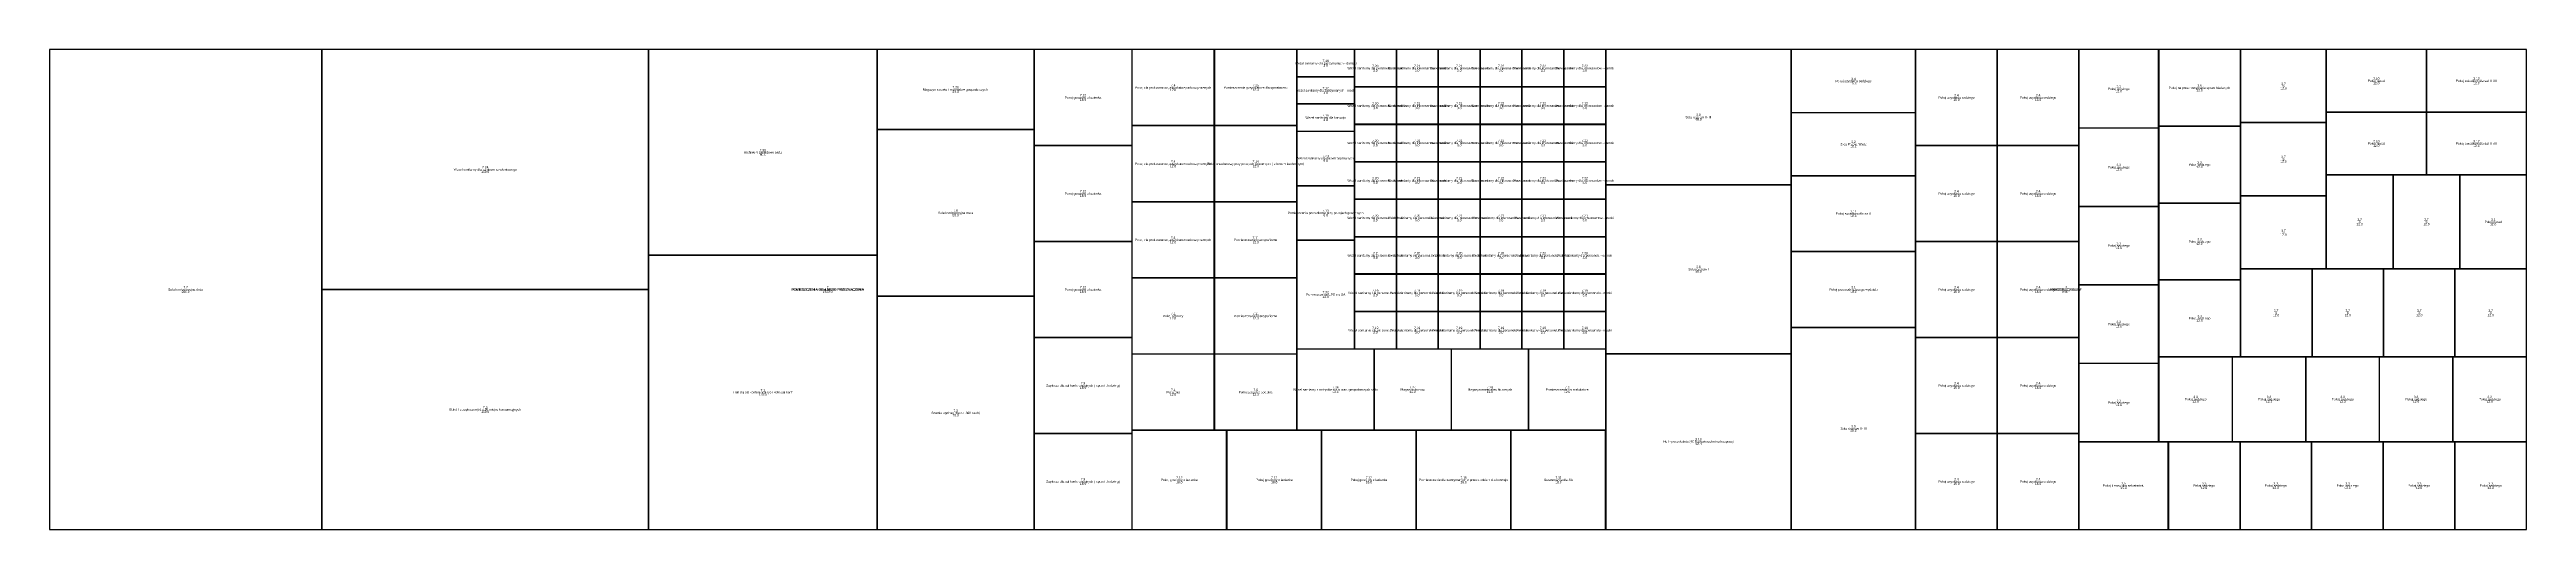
# Model space of a CAD drawing. Extents: x 0 to 217, y 0 to 21.
# Drawn here: x 0 to 108.3, y 0 to 21 of the extents above; entities that cross this region are included whole.
import ezdxf
from ezdxf.enums import TextEntityAlignment as Align

# ---------------------------------------------------------------- set-up
doc = ezdxf.new("R2010")
doc.units = 0
for name, color, linetype in [('PODWYDZIALY', 3, 'CONTINUOUS'), ('POMIESZCZENIA', 16, 'CONTINUOUS'), ('WYDZIALY', 2, 'CONTINUOUS')]:
    doc.layers.add(name, color=color, linetype=linetype)
doc.styles.get("Standard").update_dxf_attribs({"font": 'arial.ttf'})

# ---------------------------------------------------------------- blocks, each defined once
blk = doc.blocks.new('Area0')
at = {"color": 0}
blk.add_polyline3d([(0, 0, 0), (68.05, 0, 0), (68.05, 21, 0), (0, 21, 0), (0, 0, 0)], dxfattribs=at)
blk = doc.blocks.new('Area1')
at = {"color": 0}
blk.add_polyline3d([(0, 0, 0), (40.26, 0, 0), (40.26, 21, 0), (0, 21, 0), (0, 0, 0)], dxfattribs=at)
blk = doc.blocks.new('Area7')
at = {"color": 0}
blk.add_polyline3d([(0, 0, 0), (68.05, 0, 0), (68.05, 21, 0), (0, 21, 0), (0, 0, 0)], dxfattribs=at)
blk = doc.blocks.new('Area8')
at = {"color": 0}
blk.add_polyline3d([(0, 0, 0), (11.9, 0, 0), (11.9, 21, 0), (0, 21, 0), (0, 0, 0)], dxfattribs=at)
blk = doc.blocks.new('Area9')
at = {"color": 0}
blk.add_polyline3d([(0, 0, 0), (14.29, 0, 0), (14.29, 10.5, 0), (0, 10.5, 0), (0, 0, 0)], dxfattribs=at)
blk = doc.blocks.new('Area10')
at = {"color": 0}
blk.add_polyline3d([(0, 0, 0), (14.29, 0, 0), (14.29, 10.5, 0), (0, 10.5, 0), (0, 0, 0)], dxfattribs=at)
blk = doc.blocks.new('Area11')
at = {"color": 0}
blk.add_polyline3d([(0, 0, 0), (10, 0, 0), (10, 12, 0), (0, 12, 0), (0, 0, 0)], dxfattribs=at)
blk = doc.blocks.new('Area12')
at = {"color": 0}
blk.add_polyline3d([(0, 0, 0), (10, 0, 0), (10, 9, 0), (0, 9, 0), (0, 0, 0)], dxfattribs=at)
blk = doc.blocks.new('Area13')
at = {"color": 0}
blk.add_polyline3d([(0, 0, 0), (6.86, 0, 0), (6.86, 10.21, 0), (0, 10.21, 0), (0, 0, 0)], dxfattribs=at)
blk = doc.blocks.new('Area14')
at = {"color": 0}
blk.add_polyline3d([(0, 0, 0), (6.86, 0, 0), (6.86, 7.29, 0), (0, 7.29, 0), (0, 0, 0)], dxfattribs=at)
blk = doc.blocks.new('Area15')
at = {"color": 0}
blk.add_polyline3d([(0, 0, 0), (6.86, 0, 0), (6.86, 3.5, 0), (0, 3.5, 0), (0, 0, 0)], dxfattribs=at)
blk = doc.blocks.new('Area16')
at = {"color": 0}
blk.add_polyline3d([(0, 0, 0), (4.29, 0, 0), (4.29, 4.2, 0), (0, 4.2, 0), (0, 0, 0)], dxfattribs=at)
blk = doc.blocks.new('Area17')
at = {"color": 0}
blk.add_polyline3d([(0, 0, 0), (4.29, 0, 0), (4.29, 4.2, 0), (0, 4.2, 0), (0, 0, 0)], dxfattribs=at)
blk = doc.blocks.new('Area18')
at = {"color": 0}
blk.add_polyline3d([(0, 0, 0), (4.29, 0, 0), (4.29, 4.2, 0), (0, 4.2, 0), (0, 0, 0)], dxfattribs=at)
blk = doc.blocks.new('Area19')
at = {"color": 0}
blk.add_polyline3d([(0, 0, 0), (4.29, 0, 0), (4.29, 4.2, 0), (0, 4.2, 0), (0, 0, 0)], dxfattribs=at)
blk = doc.blocks.new('Area20')
at = {"color": 0}
blk.add_polyline3d([(0, 0, 0), (4.29, 0, 0), (4.29, 4.2, 0), (0, 4.2, 0), (0, 0, 0)], dxfattribs=at)
blk = doc.blocks.new('Area21')
at = {"color": 0}
blk.add_polyline3d([(0, 0, 0), (4.14, 0, 0), (4.14, 4.34, 0), (0, 4.34, 0), (0, 0, 0)], dxfattribs=at)
blk = doc.blocks.new('Area22')
at = {"color": 0}
blk.add_polyline3d([(0, 0, 0), (4.14, 0, 0), (4.14, 4.34, 0), (0, 4.34, 0), (0, 0, 0)], dxfattribs=at)
blk = doc.blocks.new('Area23')
at = {"color": 0}
blk.add_polyline3d([(0, 0, 0), (4.14, 0, 0), (4.14, 4.34, 0), (0, 4.34, 0), (0, 0, 0)], dxfattribs=at)
blk = doc.blocks.new('Area24')
at = {"color": 0}
blk.add_polyline3d([(0, 0, 0), (4.14, 0, 0), (4.14, 4.34, 0), (0, 4.34, 0), (0, 0, 0)], dxfattribs=at)
blk = doc.blocks.new('Area25')
at = {"color": 0}
blk.add_polyline3d([(0, 0, 0), (4.14, 0, 0), (4.14, 4.34, 0), (0, 4.34, 0), (0, 0, 0)], dxfattribs=at)
blk = doc.blocks.new('Area26')
at = {"color": 0}
blk.add_polyline3d([(0, 0, 0), (3.6, 0, 0), (3.6, 3.33, 0), (0, 3.33, 0), (0, 0, 0)], dxfattribs=at)
blk = doc.blocks.new('Area27')
at = {"color": 0}
blk.add_polyline3d([(0, 0, 0), (3.6, 0, 0), (3.6, 3.33, 0), (0, 3.33, 0), (0, 0, 0)], dxfattribs=at)
blk = doc.blocks.new('Area28')
at = {"color": 0}
blk.add_polyline3d([(0, 0, 0), (3.6, 0, 0), (3.6, 3.33, 0), (0, 3.33, 0), (0, 0, 0)], dxfattribs=at)
blk = doc.blocks.new('Area29')
at = {"color": 0}
blk.add_polyline3d([(0, 0, 0), (3.6, 0, 0), (3.6, 3.33, 0), (0, 3.33, 0), (0, 0, 0)], dxfattribs=at)
blk = doc.blocks.new('Area30')
at = {"color": 0}
blk.add_polyline3d([(0, 0, 0), (3.6, 0, 0), (3.6, 3.33, 0), (0, 3.33, 0), (0, 0, 0)], dxfattribs=at)
blk = doc.blocks.new('Area31')
at = {"color": 0}
blk.add_polyline3d([(0, 0, 0), (3.6, 0, 0), (3.6, 3.33, 0), (0, 3.33, 0), (0, 0, 0)], dxfattribs=at)
blk = doc.blocks.new('Area32')
at = {"color": 0}
blk.add_polyline3d([(0, 0, 0), (3.6, 0, 0), (3.6, 3.33, 0), (0, 3.33, 0), (0, 0, 0)], dxfattribs=at)
blk = doc.blocks.new('Area33')
at = {"color": 0}
blk.add_polyline3d([(0, 0, 0), (3.6, 0, 0), (3.6, 3.33, 0), (0, 3.33, 0), (0, 0, 0)], dxfattribs=at)
blk = doc.blocks.new('Area34')
at = {"color": 0}
blk.add_polyline3d([(0, 0, 0), (3.6, 0, 0), (3.6, 3.33, 0), (0, 3.33, 0), (0, 0, 0)], dxfattribs=at)
blk = doc.blocks.new('Area35')
at = {"color": 0}
blk.add_polyline3d([(0, 0, 0), (3.6, 0, 0), (3.6, 3.33, 0), (0, 3.33, 0), (0, 0, 0)], dxfattribs=at)
blk = doc.blocks.new('Area36')
at = {"color": 0}
blk.add_polyline3d([(0, 0, 0), (3.38, 0, 0), (3.38, 3.55, 0), (0, 3.55, 0), (0, 0, 0)], dxfattribs=at)
blk = doc.blocks.new('Area37')
at = {"color": 0}
blk.add_polyline3d([(0, 0, 0), (3.38, 0, 0), (3.38, 3.55, 0), (0, 3.55, 0), (0, 0, 0)], dxfattribs=at)
blk = doc.blocks.new('Area38')
at = {"color": 0}
blk.add_polyline3d([(0, 0, 0), (3.38, 0, 0), (3.38, 3.55, 0), (0, 3.55, 0), (0, 0, 0)], dxfattribs=at)
blk = doc.blocks.new('Area39')
at = {"color": 0}
blk.add_polyline3d([(0, 0, 0), (3.38, 0, 0), (3.38, 3.55, 0), (0, 3.55, 0), (0, 0, 0)], dxfattribs=at)
blk = doc.blocks.new('Area40')
at = {"color": 0}
blk.add_polyline3d([(0, 0, 0), (2.52, 0, 0), (2.52, 4.76, 0), (0, 4.76, 0), (0, 0, 0)], dxfattribs=at)
blk = doc.blocks.new('Area41')
at = {"color": 0}
blk.add_polyline3d([(0, 0, 0), (2.52, 0, 0), (2.52, 2.38, 0), (0, 2.38, 0), (0, 0, 0)], dxfattribs=at)
blk = doc.blocks.new('Area42')
at = {"color": 0}
blk.add_polyline3d([(0, 0, 0), (2.52, 0, 0), (2.52, 2.38, 0), (0, 2.38, 0), (0, 0, 0)], dxfattribs=at)
blk = doc.blocks.new('Area43')
at = {"color": 0}
blk.add_polyline3d([(0, 0, 0), (2.52, 0, 0), (2.52, 1.19, 0), (0, 1.19, 0), (0, 0, 0)], dxfattribs=at)
blk = doc.blocks.new('Area44')
at = {"color": 0}
blk.add_polyline3d([(0, 0, 0), (2.52, 0, 0), (2.52, 1.19, 0), (0, 1.19, 0), (0, 0, 0)], dxfattribs=at)
blk = doc.blocks.new('Area45')
at = {"color": 0}
blk.add_polyline3d([(0, 0, 0), (2.52, 0, 0), (2.52, 1.19, 0), (0, 1.19, 0), (0, 0, 0)], dxfattribs=at)
blk = doc.blocks.new('Area46')
at = {"color": 0}
blk.add_polyline3d([(0, 0, 0), (1.83, 0, 0), (1.83, 1.64, 0), (0, 1.64, 0), (0, 0, 0)], dxfattribs=at)
blk = doc.blocks.new('Area47')
at = {"color": 0}
blk.add_polyline3d([(0, 0, 0), (1.83, 0, 0), (1.83, 1.64, 0), (0, 1.64, 0), (0, 0, 0)], dxfattribs=at)
blk = doc.blocks.new('Area48')
at = {"color": 0}
blk.add_polyline3d([(0, 0, 0), (1.83, 0, 0), (1.83, 1.64, 0), (0, 1.64, 0), (0, 0, 0)], dxfattribs=at)
blk = doc.blocks.new('Area49')
at = {"color": 0}
blk.add_polyline3d([(0, 0, 0), (1.83, 0, 0), (1.83, 1.64, 0), (0, 1.64, 0), (0, 0, 0)], dxfattribs=at)
blk = doc.blocks.new('Area50')
at = {"color": 0}
blk.add_polyline3d([(0, 0, 0), (1.83, 0, 0), (1.83, 1.64, 0), (0, 1.64, 0), (0, 0, 0)], dxfattribs=at)
blk = doc.blocks.new('Area51')
at = {"color": 0}
blk.add_polyline3d([(0, 0, 0), (1.83, 0, 0), (1.83, 1.64, 0), (0, 1.64, 0), (0, 0, 0)], dxfattribs=at)
blk = doc.blocks.new('Area52')
at = {"color": 0}
blk.add_polyline3d([(0, 0, 0), (1.83, 0, 0), (1.83, 1.64, 0), (0, 1.64, 0), (0, 0, 0)], dxfattribs=at)
blk = doc.blocks.new('Area53')
at = {"color": 0}
blk.add_polyline3d([(0, 0, 0), (1.83, 0, 0), (1.83, 1.64, 0), (0, 1.64, 0), (0, 0, 0)], dxfattribs=at)
blk = doc.blocks.new('Area54')
at = {"color": 0}
blk.add_polyline3d([(0, 0, 0), (1.83, 0, 0), (1.83, 1.64, 0), (0, 1.64, 0), (0, 0, 0)], dxfattribs=at)
blk = doc.blocks.new('Area55')
at = {"color": 0}
blk.add_polyline3d([(0, 0, 0), (1.83, 0, 0), (1.83, 1.64, 0), (0, 1.64, 0), (0, 0, 0)], dxfattribs=at)
blk = doc.blocks.new('Area56')
at = {"color": 0}
blk.add_polyline3d([(0, 0, 0), (1.83, 0, 0), (1.83, 1.64, 0), (0, 1.64, 0), (0, 0, 0)], dxfattribs=at)
blk = doc.blocks.new('Area57')
at = {"color": 0}
blk.add_polyline3d([(0, 0, 0), (1.83, 0, 0), (1.83, 1.64, 0), (0, 1.64, 0), (0, 0, 0)], dxfattribs=at)
blk = doc.blocks.new('Area58')
at = {"color": 0}
blk.add_polyline3d([(0, 0, 0), (1.83, 0, 0), (1.83, 1.64, 0), (0, 1.64, 0), (0, 0, 0)], dxfattribs=at)
blk = doc.blocks.new('Area59')
at = {"color": 0}
blk.add_polyline3d([(0, 0, 0), (1.83, 0, 0), (1.83, 1.64, 0), (0, 1.64, 0), (0, 0, 0)], dxfattribs=at)
blk = doc.blocks.new('Area60')
at = {"color": 0}
blk.add_polyline3d([(0, 0, 0), (1.83, 0, 0), (1.83, 1.64, 0), (0, 1.64, 0), (0, 0, 0)], dxfattribs=at)
blk = doc.blocks.new('Area61')
at = {"color": 0}
blk.add_polyline3d([(0, 0, 0), (1.83, 0, 0), (1.83, 1.64, 0), (0, 1.64, 0), (0, 0, 0)], dxfattribs=at)
blk = doc.blocks.new('Area62')
at = {"color": 0}
blk.add_polyline3d([(0, 0, 0), (1.83, 0, 0), (1.83, 1.64, 0), (0, 1.64, 0), (0, 0, 0)], dxfattribs=at)
blk = doc.blocks.new('Area63')
at = {"color": 0}
blk.add_polyline3d([(0, 0, 0), (1.83, 0, 0), (1.83, 1.64, 0), (0, 1.64, 0), (0, 0, 0)], dxfattribs=at)
blk = doc.blocks.new('Area64')
at = {"color": 0}
blk.add_polyline3d([(0, 0, 0), (1.83, 0, 0), (1.83, 1.64, 0), (0, 1.64, 0), (0, 0, 0)], dxfattribs=at)
blk = doc.blocks.new('Area65')
at = {"color": 0}
blk.add_polyline3d([(0, 0, 0), (1.83, 0, 0), (1.83, 1.64, 0), (0, 1.64, 0), (0, 0, 0)], dxfattribs=at)
blk = doc.blocks.new('Area66')
at = {"color": 0}
blk.add_polyline3d([(0, 0, 0), (1.83, 0, 0), (1.83, 1.64, 0), (0, 1.64, 0), (0, 0, 0)], dxfattribs=at)
blk = doc.blocks.new('Area67')
at = {"color": 0}
blk.add_polyline3d([(0, 0, 0), (1.83, 0, 0), (1.83, 1.64, 0), (0, 1.64, 0), (0, 0, 0)], dxfattribs=at)
blk = doc.blocks.new('Area68')
at = {"color": 0}
blk.add_polyline3d([(0, 0, 0), (1.83, 0, 0), (1.83, 1.64, 0), (0, 1.64, 0), (0, 0, 0)], dxfattribs=at)
blk = doc.blocks.new('Area69')
at = {"color": 0}
blk.add_polyline3d([(0, 0, 0), (1.83, 0, 0), (1.83, 1.64, 0), (0, 1.64, 0), (0, 0, 0)], dxfattribs=at)
blk = doc.blocks.new('Area70')
at = {"color": 0}
blk.add_polyline3d([(0, 0, 0), (1.83, 0, 0), (1.83, 1.64, 0), (0, 1.64, 0), (0, 0, 0)], dxfattribs=at)
blk = doc.blocks.new('Area71')
at = {"color": 0}
blk.add_polyline3d([(0, 0, 0), (1.83, 0, 0), (1.83, 1.64, 0), (0, 1.64, 0), (0, 0, 0)], dxfattribs=at)
blk = doc.blocks.new('Area72')
at = {"color": 0}
blk.add_polyline3d([(0, 0, 0), (1.83, 0, 0), (1.83, 1.64, 0), (0, 1.64, 0), (0, 0, 0)], dxfattribs=at)
blk = doc.blocks.new('Area73')
at = {"color": 0}
blk.add_polyline3d([(0, 0, 0), (1.83, 0, 0), (1.83, 1.64, 0), (0, 1.64, 0), (0, 0, 0)], dxfattribs=at)
blk = doc.blocks.new('Area74')
at = {"color": 0}
blk.add_polyline3d([(0, 0, 0), (1.83, 0, 0), (1.83, 1.64, 0), (0, 1.64, 0), (0, 0, 0)], dxfattribs=at)
blk = doc.blocks.new('Area75')
at = {"color": 0}
blk.add_polyline3d([(0, 0, 0), (1.83, 0, 0), (1.83, 1.64, 0), (0, 1.64, 0), (0, 0, 0)], dxfattribs=at)
blk = doc.blocks.new('Area76')
at = {"color": 0}
blk.add_polyline3d([(0, 0, 0), (1.83, 0, 0), (1.83, 1.64, 0), (0, 1.64, 0), (0, 0, 0)], dxfattribs=at)
blk = doc.blocks.new('Area77')
at = {"color": 0}
blk.add_polyline3d([(0, 0, 0), (1.83, 0, 0), (1.83, 1.64, 0), (0, 1.64, 0), (0, 0, 0)], dxfattribs=at)
blk = doc.blocks.new('Area78')
at = {"color": 0}
blk.add_polyline3d([(0, 0, 0), (1.83, 0, 0), (1.83, 1.64, 0), (0, 1.64, 0), (0, 0, 0)], dxfattribs=at)
blk = doc.blocks.new('Area79')
at = {"color": 0}
blk.add_polyline3d([(0, 0, 0), (1.83, 0, 0), (1.83, 1.64, 0), (0, 1.64, 0), (0, 0, 0)], dxfattribs=at)
blk = doc.blocks.new('Area80')
at = {"color": 0}
blk.add_polyline3d([(0, 0, 0), (1.83, 0, 0), (1.83, 1.64, 0), (0, 1.64, 0), (0, 0, 0)], dxfattribs=at)
blk = doc.blocks.new('Area81')
at = {"color": 0}
blk.add_polyline3d([(0, 0, 0), (1.83, 0, 0), (1.83, 1.64, 0), (0, 1.64, 0), (0, 0, 0)], dxfattribs=at)
blk = doc.blocks.new('Area82')
at = {"color": 0}
blk.add_polyline3d([(0, 0, 0), (1.83, 0, 0), (1.83, 1.64, 0), (0, 1.64, 0), (0, 0, 0)], dxfattribs=at)
blk = doc.blocks.new('Area83')
at = {"color": 0}
blk.add_polyline3d([(0, 0, 0), (1.83, 0, 0), (1.83, 1.64, 0), (0, 1.64, 0), (0, 0, 0)], dxfattribs=at)
blk = doc.blocks.new('Area84')
at = {"color": 0}
blk.add_polyline3d([(0, 0, 0), (1.83, 0, 0), (1.83, 1.64, 0), (0, 1.64, 0), (0, 0, 0)], dxfattribs=at)
blk = doc.blocks.new('Area85')
at = {"color": 0}
blk.add_polyline3d([(0, 0, 0), (1.83, 0, 0), (1.83, 1.64, 0), (0, 1.64, 0), (0, 0, 0)], dxfattribs=at)
blk = doc.blocks.new('Area86')
at = {"color": 0}
blk.add_polyline3d([(0, 0, 0), (1.83, 0, 0), (1.83, 1.64, 0), (0, 1.64, 0), (0, 0, 0)], dxfattribs=at)
blk = doc.blocks.new('Area87')
at = {"color": 0}
blk.add_polyline3d([(0, 0, 0), (1.83, 0, 0), (1.83, 1.64, 0), (0, 1.64, 0), (0, 0, 0)], dxfattribs=at)
blk = doc.blocks.new('Area88')
at = {"color": 0}
blk.add_polyline3d([(0, 0, 0), (1.83, 0, 0), (1.83, 1.64, 0), (0, 1.64, 0), (0, 0, 0)], dxfattribs=at)
blk = doc.blocks.new('Area89')
at = {"color": 0}
blk.add_polyline3d([(0, 0, 0), (1.83, 0, 0), (1.83, 1.64, 0), (0, 1.64, 0), (0, 0, 0)], dxfattribs=at)
blk = doc.blocks.new('Area90')
at = {"color": 0}
blk.add_polyline3d([(0, 0, 0), (1.83, 0, 0), (1.83, 1.64, 0), (0, 1.64, 0), (0, 0, 0)], dxfattribs=at)
blk = doc.blocks.new('Area91')
at = {"color": 0}
blk.add_polyline3d([(0, 0, 0), (1.83, 0, 0), (1.83, 1.64, 0), (0, 1.64, 0), (0, 0, 0)], dxfattribs=at)
blk = doc.blocks.new('Area92')
at = {"color": 0}
blk.add_polyline3d([(0, 0, 0), (1.83, 0, 0), (1.83, 1.64, 0), (0, 1.64, 0), (0, 0, 0)], dxfattribs=at)
blk = doc.blocks.new('Area93')
at = {"color": 0}
blk.add_polyline3d([(0, 0, 0), (1.83, 0, 0), (1.83, 1.64, 0), (0, 1.64, 0), (0, 0, 0)], dxfattribs=at)
blk = doc.blocks.new('Area94')
at = {"color": 0}
blk.add_polyline3d([(0, 0, 0), (40.26, 0, 0), (40.26, 21, 0), (0, 21, 0), (0, 0, 0)], dxfattribs=at)
blk = doc.blocks.new('Area95')
at = {"color": 0}
blk.add_polyline3d([(0, 0, 0), (8.11, 0, 0), (8.11, 7.69, 0), (0, 7.69, 0), (0, 0, 0)], dxfattribs=at)
blk = doc.blocks.new('Area96')
at = {"color": 0}
blk.add_polyline3d([(0, 0, 0), (8.11, 0, 0), (8.11, 7.39, 0), (0, 7.39, 0), (0, 0, 0)], dxfattribs=at)
blk = doc.blocks.new('Area97')
at = {"color": 0}
blk.add_polyline3d([(0, 0, 0), (8.11, 0, 0), (8.11, 5.92, 0), (0, 5.92, 0), (0, 0, 0)], dxfattribs=at)
blk = doc.blocks.new('Area98')
at = {"color": 0}
blk.add_polyline3d([(0, 0, 0), (5.43, 0, 0), (5.43, 8.84, 0), (0, 8.84, 0), (0, 0, 0)], dxfattribs=at)
blk = doc.blocks.new('Area99')
at = {"color": 0}
blk.add_polyline3d([(0, 0, 0), (5.43, 0, 0), (5.43, 3.32, 0), (0, 3.32, 0), (0, 0, 0)], dxfattribs=at)
blk = doc.blocks.new('Area100')
at = {"color": 0}
blk.add_polyline3d([(0, 0, 0), (5.43, 0, 0), (5.43, 3.32, 0), (0, 3.32, 0), (0, 0, 0)], dxfattribs=at)
blk = doc.blocks.new('Area101')
at = {"color": 0}
blk.add_polyline3d([(0, 0, 0), (5.43, 0, 0), (5.43, 2.76, 0), (0, 2.76, 0), (0, 0, 0)], dxfattribs=at)
blk = doc.blocks.new('Area102')
at = {"color": 0}
blk.add_polyline3d([(0, 0, 0), (5.43, 0, 0), (5.43, 2.76, 0), (0, 2.76, 0), (0, 0, 0)], dxfattribs=at)
blk = doc.blocks.new('Area103')
at = {"color": 0}
blk.add_polyline3d([(0, 0, 0), (3.57, 0, 0), (3.57, 4.2, 0), (0, 4.2, 0), (0, 0, 0)], dxfattribs=at)
blk = doc.blocks.new('Area104')
at = {"color": 0}
blk.add_polyline3d([(0, 0, 0), (3.57, 0, 0), (3.57, 4.2, 0), (0, 4.2, 0), (0, 0, 0)], dxfattribs=at)
blk = doc.blocks.new('Area105')
at = {"color": 0}
blk.add_polyline3d([(0, 0, 0), (3.57, 0, 0), (3.57, 4.2, 0), (0, 4.2, 0), (0, 0, 0)], dxfattribs=at)
blk = doc.blocks.new('Area106')
at = {"color": 0}
blk.add_polyline3d([(0, 0, 0), (3.57, 0, 0), (3.57, 4.2, 0), (0, 4.2, 0), (0, 0, 0)], dxfattribs=at)
blk = doc.blocks.new('Area107')
at = {"color": 0}
blk.add_polyline3d([(0, 0, 0), (3.57, 0, 0), (3.57, 4.2, 0), (0, 4.2, 0), (0, 0, 0)], dxfattribs=at)
blk = doc.blocks.new('Area108')
at = {"color": 0}
blk.add_polyline3d([(0, 0, 0), (3.57, 0, 0), (3.57, 4.2, 0), (0, 4.2, 0), (0, 0, 0)], dxfattribs=at)
blk = doc.blocks.new('Area109')
at = {"color": 0}
blk.add_polyline3d([(0, 0, 0), (3.57, 0, 0), (3.57, 4.2, 0), (0, 4.2, 0), (0, 0, 0)], dxfattribs=at)
blk = doc.blocks.new('Area110')
at = {"color": 0}
blk.add_polyline3d([(0, 0, 0), (3.57, 0, 0), (3.57, 4.2, 0), (0, 4.2, 0), (0, 0, 0)], dxfattribs=at)
blk = doc.blocks.new('Area111')
at = {"color": 0}
blk.add_polyline3d([(0, 0, 0), (3.57, 0, 0), (3.57, 4.2, 0), (0, 4.2, 0), (0, 0, 0)], dxfattribs=at)
blk = doc.blocks.new('Area112')
at = {"color": 0}
blk.add_polyline3d([(0, 0, 0), (3.57, 0, 0), (3.57, 4.2, 0), (0, 4.2, 0), (0, 0, 0)], dxfattribs=at)
blk = doc.blocks.new('Area113')
at = {"color": 0}
blk.add_polyline3d([(0, 0, 0), (3.91, 0, 0), (3.91, 3.83, 0), (0, 3.83, 0), (0, 0, 0)], dxfattribs=at)
blk = doc.blocks.new('Area114')
at = {"color": 0}
blk.add_polyline3d([(0, 0, 0), (3.13, 0, 0), (3.13, 3.83, 0), (0, 3.83, 0), (0, 0, 0)], dxfattribs=at)
blk = doc.blocks.new('Area115')
at = {"color": 0}
blk.add_polyline3d([(0, 0, 0), (3.13, 0, 0), (3.13, 3.83, 0), (0, 3.83, 0), (0, 0, 0)], dxfattribs=at)
blk = doc.blocks.new('Area116')
at = {"color": 0}
blk.add_polyline3d([(0, 0, 0), (3.13, 0, 0), (3.13, 3.83, 0), (0, 3.83, 0), (0, 0, 0)], dxfattribs=at)
blk = doc.blocks.new('Area117')
at = {"color": 0}
blk.add_polyline3d([(0, 0, 0), (3.13, 0, 0), (3.13, 3.83, 0), (0, 3.83, 0), (0, 0, 0)], dxfattribs=at)
blk = doc.blocks.new('Area118')
at = {"color": 0}
blk.add_polyline3d([(0, 0, 0), (3.13, 0, 0), (3.13, 3.83, 0), (0, 3.83, 0), (0, 0, 0)], dxfattribs=at)
blk = doc.blocks.new('Area119')
at = {"color": 0}
blk.add_polyline3d([(0, 0, 0), (3.49, 0, 0), (3.49, 3.43, 0), (0, 3.43, 0), (0, 0, 0)], dxfattribs=at)
blk = doc.blocks.new('Area120')
at = {"color": 0}
blk.add_polyline3d([(0, 0, 0), (3.49, 0, 0), (3.49, 3.43, 0), (0, 3.43, 0), (0, 0, 0)], dxfattribs=at)
blk = doc.blocks.new('Area121')
at = {"color": 0}
blk.add_polyline3d([(0, 0, 0), (3.49, 0, 0), (3.49, 3.43, 0), (0, 3.43, 0), (0, 0, 0)], dxfattribs=at)
blk = doc.blocks.new('Area122')
at = {"color": 0}
blk.add_polyline3d([(0, 0, 0), (3.49, 0, 0), (3.49, 3.43, 0), (0, 3.43, 0), (0, 0, 0)], dxfattribs=at)
blk = doc.blocks.new('Area123')
at = {"color": 0}
blk.add_polyline3d([(0, 0, 0), (3.49, 0, 0), (3.49, 3.43, 0), (0, 3.43, 0), (0, 0, 0)], dxfattribs=at)
blk = doc.blocks.new('Area124')
at = {"color": 0}
blk.add_polyline3d([(0, 0, 0), (3.22, 0, 0), (3.22, 3.73, 0), (0, 3.73, 0), (0, 0, 0)], dxfattribs=at)
blk = doc.blocks.new('Area125')
at = {"color": 0}
blk.add_polyline3d([(0, 0, 0), (3.22, 0, 0), (3.22, 3.73, 0), (0, 3.73, 0), (0, 0, 0)], dxfattribs=at)
blk = doc.blocks.new('Area126')
at = {"color": 0}
blk.add_polyline3d([(0, 0, 0), (3.22, 0, 0), (3.22, 3.73, 0), (0, 3.73, 0), (0, 0, 0)], dxfattribs=at)
blk = doc.blocks.new('Area127')
at = {"color": 0}
blk.add_polyline3d([(0, 0, 0), (3.22, 0, 0), (3.22, 3.73, 0), (0, 3.73, 0), (0, 0, 0)], dxfattribs=at)
blk = doc.blocks.new('Area128')
at = {"color": 0}
blk.add_polyline3d([(0, 0, 0), (3.22, 0, 0), (3.22, 3.73, 0), (0, 3.73, 0), (0, 0, 0)], dxfattribs=at)
blk = doc.blocks.new('Area129')
at = {"color": 0}
blk.add_polyline3d([(0, 0, 0), (3.57, 0, 0), (3.57, 3.36, 0), (0, 3.36, 0), (0, 0, 0)], dxfattribs=at)
blk = doc.blocks.new('Area130')
at = {"color": 0}
blk.add_polyline3d([(0, 0, 0), (3.57, 0, 0), (3.57, 3.36, 0), (0, 3.36, 0), (0, 0, 0)], dxfattribs=at)
blk = doc.blocks.new('Area131')
at = {"color": 0}
blk.add_polyline3d([(0, 0, 0), (3.57, 0, 0), (3.57, 3.36, 0), (0, 3.36, 0), (0, 0, 0)], dxfattribs=at)
blk = doc.blocks.new('Area132')
at = {"color": 0}
blk.add_polyline3d([(0, 0, 0), (3.57, 0, 0), (3.57, 3.36, 0), (0, 3.36, 0), (0, 0, 0)], dxfattribs=at)
blk = doc.blocks.new('Area133')
at = {"color": 0}
blk.add_polyline3d([(0, 0, 0), (3.13, 0, 0), (3.13, 3.84, 0), (0, 3.84, 0), (0, 0, 0)], dxfattribs=at)
blk = doc.blocks.new('Area134')
at = {"color": 0}
blk.add_polyline3d([(0, 0, 0), (3.13, 0, 0), (3.13, 3.84, 0), (0, 3.84, 0), (0, 0, 0)], dxfattribs=at)
blk = doc.blocks.new('Area135')
at = {"color": 0}
blk.add_polyline3d([(0, 0, 0), (3.13, 0, 0), (3.13, 3.84, 0), (0, 3.84, 0), (0, 0, 0)], dxfattribs=at)
blk = doc.blocks.new('Area136')
at = {"color": 0}
blk.add_polyline3d([(0, 0, 0), (3.13, 0, 0), (3.13, 3.84, 0), (0, 3.84, 0), (0, 0, 0)], dxfattribs=at)
blk = doc.blocks.new('Area137')
at = {"color": 0}
blk.add_polyline3d([(0, 0, 0), (3.75, 0, 0), (3.75, 3.2, 0), (0, 3.2, 0), (0, 0, 0)], dxfattribs=at)
blk = doc.blocks.new('Area138')
at = {"color": 0}
blk.add_polyline3d([(0, 0, 0), (3.75, 0, 0), (3.75, 3.2, 0), (0, 3.2, 0), (0, 0, 0)], dxfattribs=at)
blk = doc.blocks.new('Area139')
at = {"color": 0}
blk.add_polyline3d([(0, 0, 0), (3.75, 0, 0), (3.75, 3.2, 0), (0, 3.2, 0), (0, 0, 0)], dxfattribs=at)
blk = doc.blocks.new('Area140')
at = {"color": 0}
blk.add_polyline3d([(0, 0, 0), (2.92, 0, 0), (2.92, 4.11, 0), (0, 4.11, 0), (0, 0, 0)], dxfattribs=at)
blk = doc.blocks.new('Area141')
at = {"color": 0}
blk.add_polyline3d([(0, 0, 0), (2.92, 0, 0), (2.92, 4.11, 0), (0, 4.11, 0), (0, 0, 0)], dxfattribs=at)
blk = doc.blocks.new('Area142')
at = {"color": 0}
blk.add_polyline3d([(0, 0, 0), (2.92, 0, 0), (2.92, 4.11, 0), (0, 4.11, 0), (0, 0, 0)], dxfattribs=at)
blk = doc.blocks.new('Area143')
at = {"color": 0}
blk.add_polyline3d([(0, 0, 0), (4.38, 0, 0), (4.38, 2.74, 0), (0, 2.74, 0), (0, 0, 0)], dxfattribs=at)
blk = doc.blocks.new('Area144')
at = {"color": 0}
blk.add_polyline3d([(0, 0, 0), (4.38, 0, 0), (4.38, 2.74, 0), (0, 2.74, 0), (0, 0, 0)], dxfattribs=at)
blk = doc.blocks.new('Area145')
at = {"color": 0}
blk.add_polyline3d([(0, 0, 0), (4.38, 0, 0), (4.38, 2.74, 0), (0, 2.74, 0), (0, 0, 0)], dxfattribs=at)
blk = doc.blocks.new('Area146')
at = {"color": 0}
blk.add_polyline3d([(0, 0, 0), (4.38, 0, 0), (4.38, 2.74, 0), (0, 2.74, 0), (0, 0, 0)], dxfattribs=at)

msp = doc.modelspace()

# ---------------------------------------------------------------- block references
at = {"layer": 'PODWYDZIALY', "color": 10}
ref = msp.add_blockref('Area7', (0, 0), dxfattribs=at)
ref.add_attrib('NAME', ' POMIESZCZENIA OGoLNEGO PRZEZNACZENIA', dxfattribs={"layer": '0', "color": 0, "height": 0.1}).set_placement((34.02, 10.5), align=Align.MIDDLE_CENTER)
ref.add_attrib('POW', '1429.0', dxfattribs={"layer": '0', "color": 0, "height": 0.1}).set_placement((34.02, 10.4), align=Align.MIDDLE_CENTER)
ref = msp.add_blockref('Area94', (68.05, 0), dxfattribs=at)
ref.add_attrib('NAME', 'I WYDZIAL CYWILNY', dxfattribs={"layer": '0', "color": 0, "height": 0.1}).set_placement((88.18, 10.5), align=Align.MIDDLE_CENTER)
ref.add_attrib('POW', '845.4', dxfattribs={"layer": '0', "color": 0, "height": 0.1}).set_placement((88.18, 10.4), align=Align.MIDDLE_CENTER)
at = {"layer": 'POMIESZCZENIA', "color": 10}
ref = msp.add_blockref('Area8', (0, 0), dxfattribs=at)
ref.add_attrib('NAME', 'Sala konferencyjna duża', dxfattribs={"layer": '0', "color": 0, "height": 0.1}).set_placement((5.95, 10.5), align=Align.MIDDLE_CENTER)
ref.add_attrib('POW', '250.0', dxfattribs={"layer": '0', "color": 0, "height": 0.1}).set_placement((5.95, 10.4), align=Align.MIDDLE_CENTER)
ref.add_attrib('NR', '7.7', dxfattribs={"layer": '0', "color": 0, "height": 0.1}).set_placement((5.95, 10.6), align=Align.MIDDLE_CENTER)
ref = msp.add_blockref('Area10', (11.9, 10.5), dxfattribs=at)
ref.add_attrib('NAME', 'Wezel sanitarny dla  centrum szkoleniowego', dxfattribs={"layer": '0', "color": 0, "height": 0.1}).set_placement((19.05, 15.75), align=Align.MIDDLE_CENTER)
ref.add_attrib('POW', '150.0', dxfattribs={"layer": '0', "color": 0, "height": 0.1}).set_placement((19.05, 15.65), align=Align.MIDDLE_CENTER)
ref.add_attrib('NR', '7.24', dxfattribs={"layer": '0', "color": 0, "height": 0.1}).set_placement((19.05, 15.85), align=Align.MIDDLE_CENTER)
ref = msp.add_blockref('Area12', (26.19, 12), dxfattribs=at)
ref.add_attrib('NAME', 'Archiwum zakladowe sadu', dxfattribs={"layer": '0', "color": 0, "height": 0.1}).set_placement((31.19, 16.5), align=Align.MIDDLE_CENTER)
ref.add_attrib('POW', '90.0', dxfattribs={"layer": '0', "color": 0, "height": 0.1}).set_placement((31.19, 16.4), align=Align.MIDDLE_CENTER)
ref.add_attrib('NR', '7.33', dxfattribs={"layer": '0', "color": 0, "height": 0.1}).set_placement((31.19, 16.6), align=Align.MIDDLE_CENTER)
ref = msp.add_blockref('Area15', (36.19, 17.5), dxfattribs=at)
ref.add_attrib('NAME', 'Magazyn sprzetu i materialow gospodarczych ', dxfattribs={"layer": '0', "color": 0, "height": 0.1}).set_placement((39.62, 19.25), align=Align.MIDDLE_CENTER)
ref.add_attrib('POW', '24.0', dxfattribs={"layer": '0', "color": 0, "height": 0.1}).set_placement((39.62, 19.15), align=Align.MIDDLE_CENTER)
ref.add_attrib('NR', '7.29', dxfattribs={"layer": '0', "color": 0, "height": 0.1}).set_placement((39.62, 19.35), align=Align.MIDDLE_CENTER)
ref = msp.add_blockref('Area20', (43.05, 16.8), dxfattribs=at)
ref.add_attrib('NAME', 'Pokoj goscinny z lazienka', dxfattribs={"layer": '0', "color": 0, "height": 0.1}).set_placement((45.19, 18.9), align=Align.MIDDLE_CENTER)
ref.add_attrib('POW', '18.0', dxfattribs={"layer": '0', "color": 0, "height": 0.1}).set_placement((45.19, 18.8), align=Align.MIDDLE_CENTER)
ref.add_attrib('NR', '7.12', dxfattribs={"layer": '0', "color": 0, "height": 0.1}).set_placement((45.19, 19), align=Align.MIDDLE_CENTER)
ref = msp.add_blockref('Area30', (47.33, 17.67), dxfattribs=at)
ref.add_attrib('NAME', 'Pokoj dla prokuratorow, adwokatow,radcow prawnych', dxfattribs={"layer": '0', "color": 0, "height": 0.1}).set_placement((49.13, 19.33), align=Align.MIDDLE_CENTER)
ref.add_attrib('POW', '12.0', dxfattribs={"layer": '0', "color": 0, "height": 0.1}).set_placement((49.13, 19.23), align=Align.MIDDLE_CENTER)
ref.add_attrib('NR', '7.4', dxfattribs={"layer": '0', "color": 0, "height": 0.1}).set_placement((49.13, 19.43), align=Align.MIDDLE_CENTER)
ref = msp.add_blockref('Area35', (50.94, 17.67), dxfattribs=at)
ref.add_attrib('NAME', 'Pomieszczenie gospodarcze dla sprzataczek', dxfattribs={"layer": '0', "color": 0, "height": 0.1}).set_placement((52.74, 19.33), align=Align.MIDDLE_CENTER)
ref.add_attrib('POW', '12.0', dxfattribs={"layer": '0', "color": 0, "height": 0.1}).set_placement((52.74, 19.23), align=Align.MIDDLE_CENTER)
ref.add_attrib('NR', '7.25', dxfattribs={"layer": '0', "color": 0, "height": 0.1}).set_placement((52.74, 19.43), align=Align.MIDDLE_CENTER)
ref = msp.add_blockref('Area45', (54.54, 19.81), dxfattribs=at)
ref.add_attrib('NAME', 'Wezel sanitarny dla zatrzymanych - damski', dxfattribs={"layer": '0', "color": 0, "height": 0.1}).set_placement((55.8, 20.4), align=Align.MIDDLE_CENTER)
ref.add_attrib('POW', '3.0', dxfattribs={"layer": '0', "color": 0, "height": 0.1}).set_placement((55.8, 20.3), align=Align.MIDDLE_CENTER)
ref.add_attrib('NR', '7.18', dxfattribs={"layer": '0', "color": 0, "height": 0.1}).set_placement((55.8, 20.5), align=Align.MIDDLE_CENTER)
ref = msp.add_blockref('Area63', (57.06, 19.36), dxfattribs=at)
ref.add_attrib('NAME', 'Wezel sanitarny dla personelu - damski', dxfattribs={"layer": '0', "color": 0, "height": 0.1}).set_placement((57.97, 20.18), align=Align.MIDDLE_CENTER)
ref.add_attrib('POW', '3.0', dxfattribs={"layer": '0', "color": 0, "height": 0.1}).set_placement((57.97, 20.08), align=Align.MIDDLE_CENTER)
ref.add_attrib('NR', '7.20', dxfattribs={"layer": '0', "color": 0, "height": 0.1}).set_placement((57.97, 20.28), align=Align.MIDDLE_CENTER)
ref = msp.add_blockref('Area73', (58.89, 19.36), dxfattribs=at)
ref.add_attrib('NAME', 'Wezel sanitarny dla interesantow - meski', dxfattribs={"layer": '0', "color": 0, "height": 0.1}).set_placement((59.8, 20.18), align=Align.MIDDLE_CENTER)
ref.add_attrib('POW', '3.0', dxfattribs={"layer": '0', "color": 0, "height": 0.1}).set_placement((59.8, 20.08), align=Align.MIDDLE_CENTER)
ref.add_attrib('NR', '7.21', dxfattribs={"layer": '0', "color": 0, "height": 0.1}).set_placement((59.8, 20.28), align=Align.MIDDLE_CENTER)
ref = msp.add_blockref('Area81', (60.72, 19.36), dxfattribs=at)
ref.add_attrib('NAME', 'Wezel sanitarny dla interesantow - meski', dxfattribs={"layer": '0', "color": 0, "height": 0.1}).set_placement((61.64, 20.18), align=Align.MIDDLE_CENTER)
ref.add_attrib('POW', '3.0', dxfattribs={"layer": '0', "color": 0, "height": 0.1}).set_placement((61.64, 20.08), align=Align.MIDDLE_CENTER)
ref.add_attrib('NR', '7.21', dxfattribs={"layer": '0', "color": 0, "height": 0.1}).set_placement((61.64, 20.28), align=Align.MIDDLE_CENTER)
ref = msp.add_blockref('Area87', (62.55, 19.36), dxfattribs=at)
ref.add_attrib('NAME', 'Wezel sanitarny dla interesantow - damski', dxfattribs={"layer": '0', "color": 0, "height": 0.1}).set_placement((63.47, 20.18), align=Align.MIDDLE_CENTER)
ref.add_attrib('POW', '3.0', dxfattribs={"layer": '0', "color": 0, "height": 0.1}).set_placement((63.47, 20.08), align=Align.MIDDLE_CENTER)
ref.add_attrib('NR', '7.22', dxfattribs={"layer": '0', "color": 0, "height": 0.1}).set_placement((63.47, 20.28), align=Align.MIDDLE_CENTER)
ref = msp.add_blockref('Area91', (64.38, 19.36), dxfattribs=at)
ref.add_attrib('NAME', 'Wezel sanitarny dla interesantow - damski', dxfattribs={"layer": '0', "color": 0, "height": 0.1}).set_placement((65.3, 20.18), align=Align.MIDDLE_CENTER)
ref.add_attrib('POW', '3.0', dxfattribs={"layer": '0', "color": 0, "height": 0.1}).set_placement((65.3, 20.08), align=Align.MIDDLE_CENTER)
ref.add_attrib('NR', '7.22', dxfattribs={"layer": '0', "color": 0, "height": 0.1}).set_placement((65.3, 20.28), align=Align.MIDDLE_CENTER)
ref = msp.add_blockref('Area93', (66.22, 19.36), dxfattribs=at)
ref.add_attrib('NAME', 'Wezel sanitarny dla interesantow - damski', dxfattribs={"layer": '0', "color": 0, "height": 0.1}).set_placement((67.13, 20.18), align=Align.MIDDLE_CENTER)
ref.add_attrib('POW', '3.0', dxfattribs={"layer": '0', "color": 0, "height": 0.1}).set_placement((67.13, 20.08), align=Align.MIDDLE_CENTER)
ref.add_attrib('NR', '7.22', dxfattribs={"layer": '0', "color": 0, "height": 0.1}).set_placement((67.13, 20.28), align=Align.MIDDLE_CENTER)
ref = msp.add_blockref('Area97', (68.05, 15.08), dxfattribs=at)
ref.add_attrib('NAME', 'Sala rozpraw II- III', dxfattribs={"layer": '0', "color": 0, "height": 0.1}).set_placement((72.1, 18.04), align=Align.MIDDLE_CENTER)
ref.add_attrib('POW', '48.0', dxfattribs={"layer": '0', "color": 0, "height": 0.1}).set_placement((72.1, 17.94), align=Align.MIDDLE_CENTER)
ref.add_attrib('NR', '3.9', dxfattribs={"layer": '0', "color": 0, "height": 0.1}).set_placement((72.1, 18.14), align=Align.MIDDLE_CENTER)
ref = msp.add_blockref('Area102', (76.16, 18.24), dxfattribs=at)
ref.add_attrib('NAME', 'Pokoj asystenta sedziego', dxfattribs={"layer": '0', "color": 0, "height": 0.1}).set_placement((78.88, 19.62), align=Align.MIDDLE_CENTER)
ref.add_attrib('POW', '15.0', dxfattribs={"layer": '0', "color": 0, "height": 0.1}).set_placement((78.88, 19.52), align=Align.MIDDLE_CENTER)
ref.add_attrib('NR', '3.4', dxfattribs={"layer": '0', "color": 0, "height": 0.1}).set_placement((78.88, 19.72), align=Align.MIDDLE_CENTER)
ref = msp.add_blockref('Area107', (81.59, 16.8), dxfattribs=at)
ref.add_attrib('NAME', 'Pokoj asystenta sedziego', dxfattribs={"layer": '0', "color": 0, "height": 0.1}).set_placement((83.38, 18.9), align=Align.MIDDLE_CENTER)
ref.add_attrib('POW', '15.0', dxfattribs={"layer": '0', "color": 0, "height": 0.1}).set_placement((83.38, 18.8), align=Align.MIDDLE_CENTER)
ref.add_attrib('NR', '3.4', dxfattribs={"layer": '0', "color": 0, "height": 0.1}).set_placement((83.38, 19), align=Align.MIDDLE_CENTER)
ref = msp.add_blockref('Area112', (85.16, 16.8), dxfattribs=at)
ref.add_attrib('NAME', 'Pokoj asystenta sedziego', dxfattribs={"layer": '0', "color": 0, "height": 0.1}).set_placement((86.95, 18.9), align=Align.MIDDLE_CENTER)
ref.add_attrib('POW', '15.0', dxfattribs={"layer": '0', "color": 0, "height": 0.1}).set_placement((86.95, 18.8), align=Align.MIDDLE_CENTER)
ref.add_attrib('NR', '3.4', dxfattribs={"layer": '0', "color": 0, "height": 0.1}).set_placement((86.95, 19), align=Align.MIDDLE_CENTER)
ref = msp.add_blockref('Area123', (88.73, 17.57), dxfattribs=at)
ref.add_attrib('NAME', 'Pokoj sedziego', dxfattribs={"layer": '0', "color": 0, "height": 0.1}).set_placement((90.48, 19.28), align=Align.MIDDLE_CENTER)
ref.add_attrib('POW', '12.0', dxfattribs={"layer": '0', "color": 0, "height": 0.1}).set_placement((90.48, 19.18), align=Align.MIDDLE_CENTER)
ref.add_attrib('NR', '3.3', dxfattribs={"layer": '0', "color": 0, "height": 0.1}).set_placement((90.48, 19.38), align=Align.MIDDLE_CENTER)
ref = msp.add_blockref('Area132', (92.23, 17.64), dxfattribs=at)
ref.add_attrib('NAME', 'Pokoj na przechowywanie spraw bieżacych', dxfattribs={"layer": '0', "color": 0, "height": 0.1}).set_placement((94.01, 19.32), align=Align.MIDDLE_CENTER)
ref.add_attrib('POW', '12.0', dxfattribs={"layer": '0', "color": 0, "height": 0.1}).set_placement((94.01, 19.22), align=Align.MIDDLE_CENTER)
ref.add_attrib('NR', '3.6', dxfattribs={"layer": '0', "color": 0, "height": 0.1}).set_placement((94.01, 19.42), align=Align.MIDDLE_CENTER)
ref = msp.add_blockref('Area139', (95.8, 17.8), dxfattribs=at)
ref.add_attrib('NAME', 'S', dxfattribs={"layer": '0', "color": 0, "height": 0.1}).set_placement((97.68, 19.4), align=Align.MIDDLE_CENTER)
ref.add_attrib('POW', '12.0', dxfattribs={"layer": '0', "color": 0, "height": 0.1}).set_placement((97.68, 19.3), align=Align.MIDDLE_CENTER)
ref.add_attrib('NR', '3.7', dxfattribs={"layer": '0', "color": 0, "height": 0.1}).set_placement((97.68, 19.5), align=Align.MIDDLE_CENTER)
ref = msp.add_blockref('Area144', (99.55, 18.26), dxfattribs=at)
ref.add_attrib('NAME', 'Pokoj narad', dxfattribs={"layer": '0', "color": 0, "height": 0.1}).set_placement((101.74, 19.63), align=Align.MIDDLE_CENTER)
ref.add_attrib('POW', '12.0', dxfattribs={"layer": '0', "color": 0, "height": 0.1}).set_placement((101.74, 19.53), align=Align.MIDDLE_CENTER)
ref.add_attrib('NR', '3.10', dxfattribs={"layer": '0', "color": 0, "height": 0.1}).set_placement((101.74, 19.73), align=Align.MIDDLE_CENTER)
ref = msp.add_blockref('Area146', (103.93, 18.26), dxfattribs=at)
ref.add_attrib('NAME', 'Pokoj swiadkow dla sali II i III', dxfattribs={"layer": '0', "color": 0, "height": 0.1}).set_placement((106.12, 19.63), align=Align.MIDDLE_CENTER)
ref.add_attrib('POW', '12.0', dxfattribs={"layer": '0', "color": 0, "height": 0.1}).set_placement((106.12, 19.53), align=Align.MIDDLE_CENTER)
ref.add_attrib('NR', '3.12', dxfattribs={"layer": '0', "color": 0, "height": 0.1}).set_placement((106.12, 19.73), align=Align.MIDDLE_CENTER)
ref = msp.add_blockref('Area44', (54.54, 18.62), dxfattribs=at)
ref.add_attrib('NAME', 'Wezel sanitarny dla zatrzymanych - meski', dxfattribs={"layer": '0', "color": 0, "height": 0.1}).set_placement((55.8, 19.21), align=Align.MIDDLE_CENTER)
ref.add_attrib('POW', '3.0', dxfattribs={"layer": '0', "color": 0, "height": 0.1}).set_placement((55.8, 19.11), align=Align.MIDDLE_CENTER)
ref.add_attrib('NR', '7.17', dxfattribs={"layer": '0', "color": 0, "height": 0.1}).set_placement((55.8, 19.31), align=Align.MIDDLE_CENTER)
ref = msp.add_blockref('Area43', (54.54, 17.43), dxfattribs=at)
ref.add_attrib('NAME', 'Wezel sanitarny dla konwoju', dxfattribs={"layer": '0', "color": 0, "height": 0.1}).set_placement((55.8, 18.02), align=Align.MIDDLE_CENTER)
ref.add_attrib('POW', '3.0', dxfattribs={"layer": '0', "color": 0, "height": 0.1}).set_placement((55.8, 17.92), align=Align.MIDDLE_CENTER)
ref.add_attrib('NR', '7.16', dxfattribs={"layer": '0', "color": 0, "height": 0.1}).set_placement((55.8, 18.12), align=Align.MIDDLE_CENTER)
ref = msp.add_blockref('Area62', (57.06, 17.72), dxfattribs=at)
ref.add_attrib('NAME', 'Wezel sanitarny dla personelu - damski', dxfattribs={"layer": '0', "color": 0, "height": 0.1}).set_placement((57.97, 18.54), align=Align.MIDDLE_CENTER)
ref.add_attrib('POW', '3.0', dxfattribs={"layer": '0', "color": 0, "height": 0.1}).set_placement((57.97, 18.44), align=Align.MIDDLE_CENTER)
ref.add_attrib('NR', '7.20', dxfattribs={"layer": '0', "color": 0, "height": 0.1}).set_placement((57.97, 18.64), align=Align.MIDDLE_CENTER)
ref = msp.add_blockref('Area72', (58.89, 17.72), dxfattribs=at)
ref.add_attrib('NAME', 'Wezel sanitarny dla interesantow - meski', dxfattribs={"layer": '0', "color": 0, "height": 0.1}).set_placement((59.8, 18.54), align=Align.MIDDLE_CENTER)
ref.add_attrib('POW', '3.0', dxfattribs={"layer": '0', "color": 0, "height": 0.1}).set_placement((59.8, 18.44), align=Align.MIDDLE_CENTER)
ref.add_attrib('NR', '7.21', dxfattribs={"layer": '0', "color": 0, "height": 0.1}).set_placement((59.8, 18.64), align=Align.MIDDLE_CENTER)
ref = msp.add_blockref('Area80', (60.72, 17.72), dxfattribs=at)
ref.add_attrib('NAME', 'Wezel sanitarny dla interesantow - meski', dxfattribs={"layer": '0', "color": 0, "height": 0.1}).set_placement((61.64, 18.54), align=Align.MIDDLE_CENTER)
ref.add_attrib('POW', '3.0', dxfattribs={"layer": '0', "color": 0, "height": 0.1}).set_placement((61.64, 18.44), align=Align.MIDDLE_CENTER)
ref.add_attrib('NR', '7.21', dxfattribs={"layer": '0', "color": 0, "height": 0.1}).set_placement((61.64, 18.64), align=Align.MIDDLE_CENTER)
ref = msp.add_blockref('Area86', (62.55, 17.72), dxfattribs=at)
ref.add_attrib('NAME', 'Wezel sanitarny dla interesantow - damski', dxfattribs={"layer": '0', "color": 0, "height": 0.1}).set_placement((63.47, 18.54), align=Align.MIDDLE_CENTER)
ref.add_attrib('POW', '3.0', dxfattribs={"layer": '0', "color": 0, "height": 0.1}).set_placement((63.47, 18.44), align=Align.MIDDLE_CENTER)
ref.add_attrib('NR', '7.22', dxfattribs={"layer": '0', "color": 0, "height": 0.1}).set_placement((63.47, 18.64), align=Align.MIDDLE_CENTER)
ref = msp.add_blockref('Area90', (64.38, 17.72), dxfattribs=at)
ref.add_attrib('NAME', 'Wezel sanitarny dla interesantow - damski', dxfattribs={"layer": '0', "color": 0, "height": 0.1}).set_placement((65.3, 18.54), align=Align.MIDDLE_CENTER)
ref.add_attrib('POW', '3.0', dxfattribs={"layer": '0', "color": 0, "height": 0.1}).set_placement((65.3, 18.44), align=Align.MIDDLE_CENTER)
ref.add_attrib('NR', '7.22', dxfattribs={"layer": '0', "color": 0, "height": 0.1}).set_placement((65.3, 18.64), align=Align.MIDDLE_CENTER)
ref = msp.add_blockref('Area92', (66.22, 17.72), dxfattribs=at)
ref.add_attrib('NAME', 'Wezel sanitarny dla interesantow - damski', dxfattribs={"layer": '0', "color": 0, "height": 0.1}).set_placement((67.13, 18.54), align=Align.MIDDLE_CENTER)
ref.add_attrib('POW', '3.0', dxfattribs={"layer": '0', "color": 0, "height": 0.1}).set_placement((67.13, 18.44), align=Align.MIDDLE_CENTER)
ref.add_attrib('NR', '7.22', dxfattribs={"layer": '0', "color": 0, "height": 0.1}).set_placement((67.13, 18.64), align=Align.MIDDLE_CENTER)
ref = msp.add_blockref('Area14', (36.19, 10.21), dxfattribs=at)
ref.add_attrib('NAME', 'Sala konferencyjna mala', dxfattribs={"layer": '0', "color": 0, "height": 0.1}).set_placement((39.62, 13.85), align=Align.MIDDLE_CENTER)
ref.add_attrib('POW', '50.0', dxfattribs={"layer": '0', "color": 0, "height": 0.1}).set_placement((39.62, 13.75), align=Align.MIDDLE_CENTER)
ref.add_attrib('NR', '7.8', dxfattribs={"layer": '0', "color": 0, "height": 0.1}).set_placement((39.62, 13.95), align=Align.MIDDLE_CENTER)
ref = msp.add_blockref('Area29', (47.33, 14.34), dxfattribs=at)
ref.add_attrib('NAME', 'Pokoj dla prokuratorow, adwokatow,radcow prawnych', dxfattribs={"layer": '0', "color": 0, "height": 0.1}).set_placement((49.13, 16), align=Align.MIDDLE_CENTER)
ref.add_attrib('POW', '12.0', dxfattribs={"layer": '0', "color": 0, "height": 0.1}).set_placement((49.13, 15.9), align=Align.MIDDLE_CENTER)
ref.add_attrib('NR', '7.4', dxfattribs={"layer": '0', "color": 0, "height": 0.1}).set_placement((49.13, 16.1), align=Align.MIDDLE_CENTER)
ref = msp.add_blockref('Area34', (50.94, 14.34), dxfattribs=at)
ref.add_attrib('NAME', 'Pokoj sniadaniowy przy pokojach goscinnych ( z boxem kuchennym)', dxfattribs={"layer": '0', "color": 0, "height": 0.1}).set_placement((52.74, 16), align=Align.MIDDLE_CENTER)
ref.add_attrib('POW', '12.0', dxfattribs={"layer": '0', "color": 0, "height": 0.1}).set_placement((52.74, 15.9), align=Align.MIDDLE_CENTER)
ref.add_attrib('NR', '7.14', dxfattribs={"layer": '0', "color": 0, "height": 0.1}).set_placement((52.74, 16.1), align=Align.MIDDLE_CENTER)
ref = msp.add_blockref('Area42', (54.54, 15.04), dxfattribs=at)
ref.add_attrib('NAME', 'Wezel sanitarny dla niepelnosprawnych', dxfattribs={"layer": '0', "color": 0, "height": 0.1}).set_placement((55.8, 16.24), align=Align.MIDDLE_CENTER)
ref.add_attrib('POW', '6.0', dxfattribs={"layer": '0', "color": 0, "height": 0.1}).set_placement((55.8, 16.14), align=Align.MIDDLE_CENTER)
ref.add_attrib('NR', '7.23', dxfattribs={"layer": '0', "color": 0, "height": 0.1}).set_placement((55.8, 16.34), align=Align.MIDDLE_CENTER)
ref = msp.add_blockref('Area61', (57.06, 16.09), dxfattribs=at)
ref.add_attrib('NAME', 'Wezel sanitarny dla personelu - damski', dxfattribs={"layer": '0', "color": 0, "height": 0.1}).set_placement((57.97, 16.91), align=Align.MIDDLE_CENTER)
ref.add_attrib('POW', '3.0', dxfattribs={"layer": '0', "color": 0, "height": 0.1}).set_placement((57.97, 16.81), align=Align.MIDDLE_CENTER)
ref.add_attrib('NR', '7.20', dxfattribs={"layer": '0', "color": 0, "height": 0.1}).set_placement((57.97, 17.01), align=Align.MIDDLE_CENTER)
ref = msp.add_blockref('Area71', (58.89, 16.09), dxfattribs=at)
ref.add_attrib('NAME', 'Wezel sanitarny dla interesantow - meski', dxfattribs={"layer": '0', "color": 0, "height": 0.1}).set_placement((59.8, 16.91), align=Align.MIDDLE_CENTER)
ref.add_attrib('POW', '3.0', dxfattribs={"layer": '0', "color": 0, "height": 0.1}).set_placement((59.8, 16.81), align=Align.MIDDLE_CENTER)
ref.add_attrib('NR', '7.21', dxfattribs={"layer": '0', "color": 0, "height": 0.1}).set_placement((59.8, 17.01), align=Align.MIDDLE_CENTER)
ref = msp.add_blockref('Area79', (60.72, 16.09), dxfattribs=at)
ref.add_attrib('NAME', 'Wezel sanitarny dla interesantow - meski', dxfattribs={"layer": '0', "color": 0, "height": 0.1}).set_placement((61.64, 16.91), align=Align.MIDDLE_CENTER)
ref.add_attrib('POW', '3.0', dxfattribs={"layer": '0', "color": 0, "height": 0.1}).set_placement((61.64, 16.81), align=Align.MIDDLE_CENTER)
ref.add_attrib('NR', '7.21', dxfattribs={"layer": '0', "color": 0, "height": 0.1}).set_placement((61.64, 17.01), align=Align.MIDDLE_CENTER)
ref = msp.add_blockref('Area85', (62.55, 16.09), dxfattribs=at)
ref.add_attrib('NAME', 'Wezel sanitarny dla interesantow - damski', dxfattribs={"layer": '0', "color": 0, "height": 0.1}).set_placement((63.47, 16.91), align=Align.MIDDLE_CENTER)
ref.add_attrib('POW', '3.0', dxfattribs={"layer": '0', "color": 0, "height": 0.1}).set_placement((63.47, 16.81), align=Align.MIDDLE_CENTER)
ref.add_attrib('NR', '7.22', dxfattribs={"layer": '0', "color": 0, "height": 0.1}).set_placement((63.47, 17.01), align=Align.MIDDLE_CENTER)
ref = msp.add_blockref('Area88', (64.38, 16.09), dxfattribs=at)
ref.add_attrib('NAME', 'Wezel sanitarny dla interesantow - damski', dxfattribs={"layer": '0', "color": 0, "height": 0.1}).set_placement((65.3, 16.91), align=Align.MIDDLE_CENTER)
ref.add_attrib('POW', '3.0', dxfattribs={"layer": '0', "color": 0, "height": 0.1}).set_placement((65.3, 16.81), align=Align.MIDDLE_CENTER)
ref.add_attrib('NR', '7.22', dxfattribs={"layer": '0', "color": 0, "height": 0.1}).set_placement((65.3, 17.01), align=Align.MIDDLE_CENTER)
ref = msp.add_blockref('Area89', (66.22, 16.09), dxfattribs=at)
ref.add_attrib('NAME', 'Wezel sanitarny dla interesantow - damski', dxfattribs={"layer": '0', "color": 0, "height": 0.1}).set_placement((67.13, 16.91), align=Align.MIDDLE_CENTER)
ref.add_attrib('POW', '3.0', dxfattribs={"layer": '0', "color": 0, "height": 0.1}).set_placement((67.13, 16.81), align=Align.MIDDLE_CENTER)
ref.add_attrib('NR', '7.22', dxfattribs={"layer": '0', "color": 0, "height": 0.1}).set_placement((67.13, 17.01), align=Align.MIDDLE_CENTER)
ref = msp.add_blockref('Area101', (76.16, 15.47), dxfattribs=at)
ref.add_attrib('NAME', 'Z-ca Przew. Wydz', dxfattribs={"layer": '0', "color": 0, "height": 0.1}).set_placement((78.88, 16.86), align=Align.MIDDLE_CENTER)
ref.add_attrib('POW', '15.0', dxfattribs={"layer": '0', "color": 0, "height": 0.1}).set_placement((78.88, 16.76), align=Align.MIDDLE_CENTER)
ref.add_attrib('NR', '3.2', dxfattribs={"layer": '0', "color": 0, "height": 0.1}).set_placement((78.88, 16.96), align=Align.MIDDLE_CENTER)
ref = msp.add_blockref('Area122', (88.73, 14.13), dxfattribs=at)
ref.add_attrib('NAME', 'Pokoj sedziego', dxfattribs={"layer": '0', "color": 0, "height": 0.1}).set_placement((90.48, 15.85), align=Align.MIDDLE_CENTER)
ref.add_attrib('POW', '12.0', dxfattribs={"layer": '0', "color": 0, "height": 0.1}).set_placement((90.48, 15.75), align=Align.MIDDLE_CENTER)
ref.add_attrib('NR', '3.3', dxfattribs={"layer": '0', "color": 0, "height": 0.1}).set_placement((90.48, 15.95), align=Align.MIDDLE_CENTER)
ref = msp.add_blockref('Area131', (92.23, 14.28), dxfattribs=at)
ref.add_attrib('NAME', 'Pokoj sedziego', dxfattribs={"layer": '0', "color": 0, "height": 0.1}).set_placement((94.01, 15.96), align=Align.MIDDLE_CENTER)
ref.add_attrib('POW', '12.0', dxfattribs={"layer": '0', "color": 0, "height": 0.1}).set_placement((94.01, 15.86), align=Align.MIDDLE_CENTER)
ref.add_attrib('NR', '3.3', dxfattribs={"layer": '0', "color": 0, "height": 0.1}).set_placement((94.01, 16.06), align=Align.MIDDLE_CENTER)
ref = msp.add_blockref('Area138', (95.8, 14.6), dxfattribs=at)
ref.add_attrib('NAME', 'S', dxfattribs={"layer": '0', "color": 0, "height": 0.1}).set_placement((97.68, 16.2), align=Align.MIDDLE_CENTER)
ref.add_attrib('POW', '12.0', dxfattribs={"layer": '0', "color": 0, "height": 0.1}).set_placement((97.68, 16.1), align=Align.MIDDLE_CENTER)
ref.add_attrib('NR', '3.7', dxfattribs={"layer": '0', "color": 0, "height": 0.1}).set_placement((97.68, 16.3), align=Align.MIDDLE_CENTER)
ref = msp.add_blockref('Area143', (99.55, 15.52), dxfattribs=at)
ref.add_attrib('NAME', 'Pokoj narad', dxfattribs={"layer": '0', "color": 0, "height": 0.1}).set_placement((101.74, 16.89), align=Align.MIDDLE_CENTER)
ref.add_attrib('POW', '12.0', dxfattribs={"layer": '0', "color": 0, "height": 0.1}).set_placement((101.74, 16.79), align=Align.MIDDLE_CENTER)
ref.add_attrib('NR', '3.10', dxfattribs={"layer": '0', "color": 0, "height": 0.1}).set_placement((101.74, 16.99), align=Align.MIDDLE_CENTER)
ref = msp.add_blockref('Area145', (103.93, 15.52), dxfattribs=at)
ref.add_attrib('NAME', 'Pokoj swiadkow dla sali II i III', dxfattribs={"layer": '0', "color": 0, "height": 0.1}).set_placement((106.12, 16.89), align=Align.MIDDLE_CENTER)
ref.add_attrib('POW', '12.0', dxfattribs={"layer": '0', "color": 0, "height": 0.1}).set_placement((106.12, 16.79), align=Align.MIDDLE_CENTER)
ref.add_attrib('NR', '3.12', dxfattribs={"layer": '0', "color": 0, "height": 0.1}).set_placement((106.12, 16.99), align=Align.MIDDLE_CENTER)
ref = msp.add_blockref('Area19', (43.05, 12.6), dxfattribs=at)
ref.add_attrib('NAME', 'Pokoj goscinny z lazienka', dxfattribs={"layer": '0', "color": 0, "height": 0.1}).set_placement((45.19, 14.7), align=Align.MIDDLE_CENTER)
ref.add_attrib('POW', '18.0', dxfattribs={"layer": '0', "color": 0, "height": 0.1}).set_placement((45.19, 14.6), align=Align.MIDDLE_CENTER)
ref.add_attrib('NR', '7.12', dxfattribs={"layer": '0', "color": 0, "height": 0.1}).set_placement((45.19, 14.8), align=Align.MIDDLE_CENTER)
ref = msp.add_blockref('Area106', (81.59, 12.6), dxfattribs=at)
ref.add_attrib('NAME', 'Pokoj asystenta sedziego', dxfattribs={"layer": '0', "color": 0, "height": 0.1}).set_placement((83.38, 14.7), align=Align.MIDDLE_CENTER)
ref.add_attrib('POW', '15.0', dxfattribs={"layer": '0', "color": 0, "height": 0.1}).set_placement((83.38, 14.6), align=Align.MIDDLE_CENTER)
ref.add_attrib('NR', '3.4', dxfattribs={"layer": '0', "color": 0, "height": 0.1}).set_placement((83.38, 14.8), align=Align.MIDDLE_CENTER)
ref = msp.add_blockref('Area111', (85.16, 12.6), dxfattribs=at)
ref.add_attrib('NAME', 'Pokoj asystenta sedziego', dxfattribs={"layer": '0', "color": 0, "height": 0.1}).set_placement((86.95, 14.7), align=Align.MIDDLE_CENTER)
ref.add_attrib('POW', '15.0', dxfattribs={"layer": '0', "color": 0, "height": 0.1}).set_placement((86.95, 14.6), align=Align.MIDDLE_CENTER)
ref.add_attrib('NR', '3.4', dxfattribs={"layer": '0', "color": 0, "height": 0.1}).set_placement((86.95, 14.8), align=Align.MIDDLE_CENTER)
ref = msp.add_blockref('Area60', (57.06, 14.45), dxfattribs=at)
ref.add_attrib('NAME', 'Wezel sanitarny dla personelu - damski', dxfattribs={"layer": '0', "color": 0, "height": 0.1}).set_placement((57.97, 15.27), align=Align.MIDDLE_CENTER)
ref.add_attrib('POW', '3.0', dxfattribs={"layer": '0', "color": 0, "height": 0.1}).set_placement((57.97, 15.17), align=Align.MIDDLE_CENTER)
ref.add_attrib('NR', '7.20', dxfattribs={"layer": '0', "color": 0, "height": 0.1}).set_placement((57.97, 15.37), align=Align.MIDDLE_CENTER)
ref = msp.add_blockref('Area70', (58.89, 14.45), dxfattribs=at)
ref.add_attrib('NAME', 'Wezel sanitarny dla interesantow - meski', dxfattribs={"layer": '0', "color": 0, "height": 0.1}).set_placement((59.8, 15.27), align=Align.MIDDLE_CENTER)
ref.add_attrib('POW', '3.0', dxfattribs={"layer": '0', "color": 0, "height": 0.1}).set_placement((59.8, 15.17), align=Align.MIDDLE_CENTER)
ref.add_attrib('NR', '7.21', dxfattribs={"layer": '0', "color": 0, "height": 0.1}).set_placement((59.8, 15.37), align=Align.MIDDLE_CENTER)
ref = msp.add_blockref('Area78', (60.72, 14.45), dxfattribs=at)
ref.add_attrib('NAME', 'Wezel sanitarny dla interesantow - meski', dxfattribs={"layer": '0', "color": 0, "height": 0.1}).set_placement((61.64, 15.27), align=Align.MIDDLE_CENTER)
ref.add_attrib('POW', '3.0', dxfattribs={"layer": '0', "color": 0, "height": 0.1}).set_placement((61.64, 15.17), align=Align.MIDDLE_CENTER)
ref.add_attrib('NR', '7.21', dxfattribs={"layer": '0', "color": 0, "height": 0.1}).set_placement((61.64, 15.37), align=Align.MIDDLE_CENTER)
ref = msp.add_blockref('Area82', (62.55, 14.45), dxfattribs=at)
ref.add_attrib('NAME', 'Wezel sanitarny dla interesantow - damski', dxfattribs={"layer": '0', "color": 0, "height": 0.1}).set_placement((63.47, 15.27), align=Align.MIDDLE_CENTER)
ref.add_attrib('POW', '3.0', dxfattribs={"layer": '0', "color": 0, "height": 0.1}).set_placement((63.47, 15.17), align=Align.MIDDLE_CENTER)
ref.add_attrib('NR', '7.22', dxfattribs={"layer": '0', "color": 0, "height": 0.1}).set_placement((63.47, 15.37), align=Align.MIDDLE_CENTER)
ref = msp.add_blockref('Area83', (64.38, 14.45), dxfattribs=at)
ref.add_attrib('NAME', 'Wezel sanitarny dla interesantow - damski', dxfattribs={"layer": '0', "color": 0, "height": 0.1}).set_placement((65.3, 15.27), align=Align.MIDDLE_CENTER)
ref.add_attrib('POW', '3.0', dxfattribs={"layer": '0', "color": 0, "height": 0.1}).set_placement((65.3, 15.17), align=Align.MIDDLE_CENTER)
ref.add_attrib('NR', '7.22', dxfattribs={"layer": '0', "color": 0, "height": 0.1}).set_placement((65.3, 15.37), align=Align.MIDDLE_CENTER)
ref = msp.add_blockref('Area84', (66.22, 14.45), dxfattribs=at)
ref.add_attrib('NAME', 'Wezel sanitarny dla interesantow - damski', dxfattribs={"layer": '0', "color": 0, "height": 0.1}).set_placement((67.13, 15.27), align=Align.MIDDLE_CENTER)
ref.add_attrib('POW', '3.0', dxfattribs={"layer": '0', "color": 0, "height": 0.1}).set_placement((67.13, 15.17), align=Align.MIDDLE_CENTER)
ref.add_attrib('NR', '7.22', dxfattribs={"layer": '0', "color": 0, "height": 0.1}).set_placement((67.13, 15.37), align=Align.MIDDLE_CENTER)
ref = msp.add_blockref('Area100', (76.16, 12.16), dxfattribs=at)
ref.add_attrib('NAME', 'Pokoj swiadkow dla sali I', dxfattribs={"layer": '0', "color": 0, "height": 0.1}).set_placement((78.88, 13.82), align=Align.MIDDLE_CENTER)
ref.add_attrib('POW', '18.0', dxfattribs={"layer": '0', "color": 0, "height": 0.1}).set_placement((78.88, 13.72), align=Align.MIDDLE_CENTER)
ref.add_attrib('NR', '3.11', dxfattribs={"layer": '0', "color": 0, "height": 0.1}).set_placement((78.88, 13.92), align=Align.MIDDLE_CENTER)
ref = msp.add_blockref('Area140', (99.55, 11.4), dxfattribs=at)
ref.add_attrib('NAME', 'S', dxfattribs={"layer": '0', "color": 0, "height": 0.1}).set_placement((101.01, 13.46), align=Align.MIDDLE_CENTER)
ref.add_attrib('POW', '12.0', dxfattribs={"layer": '0', "color": 0, "height": 0.1}).set_placement((101.01, 13.36), align=Align.MIDDLE_CENTER)
ref.add_attrib('NR', '3.7', dxfattribs={"layer": '0', "color": 0, "height": 0.1}).set_placement((101.01, 13.56), align=Align.MIDDLE_CENTER)
ref = msp.add_blockref('Area141', (102.47, 11.4), dxfattribs=at)
ref.add_attrib('NAME', 'S', dxfattribs={"layer": '0', "color": 0, "height": 0.1}).set_placement((103.93, 13.46), align=Align.MIDDLE_CENTER)
ref.add_attrib('POW', '12.0', dxfattribs={"layer": '0', "color": 0, "height": 0.1}).set_placement((103.93, 13.36), align=Align.MIDDLE_CENTER)
ref.add_attrib('NR', '3.7', dxfattribs={"layer": '0', "color": 0, "height": 0.1}).set_placement((103.93, 13.56), align=Align.MIDDLE_CENTER)
ref = msp.add_blockref('Area142', (105.39, 11.4), dxfattribs=at)
ref.add_attrib('NAME', 'Pokoj narad', dxfattribs={"layer": '0', "color": 0, "height": 0.1}).set_placement((106.85, 13.46), align=Align.MIDDLE_CENTER)
ref.add_attrib('POW', '12.0', dxfattribs={"layer": '0', "color": 0, "height": 0.1}).set_placement((106.85, 13.36), align=Align.MIDDLE_CENTER)
ref.add_attrib('NR', '3.1', dxfattribs={"layer": '0', "color": 0, "height": 0.1}).set_placement((106.85, 13.56), align=Align.MIDDLE_CENTER)
ref = msp.add_blockref('Area28', (47.33, 11.01), dxfattribs=at)
ref.add_attrib('NAME', 'Pokoj dla prokuratorow, adwokatow,radcow prawnych', dxfattribs={"layer": '0', "color": 0, "height": 0.1}).set_placement((49.13, 12.67), align=Align.MIDDLE_CENTER)
ref.add_attrib('POW', '12.0', dxfattribs={"layer": '0', "color": 0, "height": 0.1}).set_placement((49.13, 12.57), align=Align.MIDDLE_CENTER)
ref.add_attrib('NR', '7.4', dxfattribs={"layer": '0', "color": 0, "height": 0.1}).set_placement((49.13, 12.77), align=Align.MIDDLE_CENTER)
ref = msp.add_blockref('Area33', (50.94, 11.01), dxfattribs=at)
ref.add_attrib('NAME', 'Pomieszczenie kserograficzne', dxfattribs={"layer": '0', "color": 0, "height": 0.1}).set_placement((52.74, 12.67), align=Align.MIDDLE_CENTER)
ref.add_attrib('POW', '12.0', dxfattribs={"layer": '0', "color": 0, "height": 0.1}).set_placement((52.74, 12.57), align=Align.MIDDLE_CENTER)
ref.add_attrib('NR', '7.11', dxfattribs={"layer": '0', "color": 0, "height": 0.1}).set_placement((52.74, 12.77), align=Align.MIDDLE_CENTER)
ref = msp.add_blockref('Area41', (54.54, 12.66), dxfattribs=at)
ref.add_attrib('NAME', 'Pomieszcenia porzadkowe przy pokojach goscinnych', dxfattribs={"layer": '0', "color": 0, "height": 0.1}).set_placement((55.8, 13.85), align=Align.MIDDLE_CENTER)
ref.add_attrib('POW', '6.0', dxfattribs={"layer": '0', "color": 0, "height": 0.1}).set_placement((55.8, 13.75), align=Align.MIDDLE_CENTER)
ref.add_attrib('NR', '7.13', dxfattribs={"layer": '0', "color": 0, "height": 0.1}).set_placement((55.8, 13.95), align=Align.MIDDLE_CENTER)
ref = msp.add_blockref('Area59', (57.06, 12.81), dxfattribs=at)
ref.add_attrib('NAME', 'Wezel sanitarny dla personelu - damski', dxfattribs={"layer": '0', "color": 0, "height": 0.1}).set_placement((57.97, 13.63), align=Align.MIDDLE_CENTER)
ref.add_attrib('POW', '3.0', dxfattribs={"layer": '0', "color": 0, "height": 0.1}).set_placement((57.97, 13.53), align=Align.MIDDLE_CENTER)
ref.add_attrib('NR', '7.20', dxfattribs={"layer": '0', "color": 0, "height": 0.1}).set_placement((57.97, 13.73), align=Align.MIDDLE_CENTER)
ref = msp.add_blockref('Area69', (58.89, 12.81), dxfattribs=at)
ref.add_attrib('NAME', 'Wezel sanitarny dla personelu - damski', dxfattribs={"layer": '0', "color": 0, "height": 0.1}).set_placement((59.8, 13.63), align=Align.MIDDLE_CENTER)
ref.add_attrib('POW', '3.0', dxfattribs={"layer": '0', "color": 0, "height": 0.1}).set_placement((59.8, 13.53), align=Align.MIDDLE_CENTER)
ref.add_attrib('NR', '7.20', dxfattribs={"layer": '0', "color": 0, "height": 0.1}).set_placement((59.8, 13.73), align=Align.MIDDLE_CENTER)
ref = msp.add_blockref('Area74', (60.72, 12.81), dxfattribs=at)
ref.add_attrib('NAME', 'Wezel sanitarny dla interesantow - meski', dxfattribs={"layer": '0', "color": 0, "height": 0.1}).set_placement((61.64, 13.63), align=Align.MIDDLE_CENTER)
ref.add_attrib('POW', '3.0', dxfattribs={"layer": '0', "color": 0, "height": 0.1}).set_placement((61.64, 13.53), align=Align.MIDDLE_CENTER)
ref.add_attrib('NR', '7.21', dxfattribs={"layer": '0', "color": 0, "height": 0.1}).set_placement((61.64, 13.73), align=Align.MIDDLE_CENTER)
ref = msp.add_blockref('Area75', (62.55, 12.81), dxfattribs=at)
ref.add_attrib('NAME', 'Wezel sanitarny dla interesantow - meski', dxfattribs={"layer": '0', "color": 0, "height": 0.1}).set_placement((63.47, 13.63), align=Align.MIDDLE_CENTER)
ref.add_attrib('POW', '3.0', dxfattribs={"layer": '0', "color": 0, "height": 0.1}).set_placement((63.47, 13.53), align=Align.MIDDLE_CENTER)
ref.add_attrib('NR', '7.21', dxfattribs={"layer": '0', "color": 0, "height": 0.1}).set_placement((63.47, 13.73), align=Align.MIDDLE_CENTER)
ref = msp.add_blockref('Area76', (64.38, 12.81), dxfattribs=at)
ref.add_attrib('NAME', 'Wezel sanitarny dla interesantow - meski', dxfattribs={"layer": '0', "color": 0, "height": 0.1}).set_placement((65.3, 13.63), align=Align.MIDDLE_CENTER)
ref.add_attrib('POW', '3.0', dxfattribs={"layer": '0', "color": 0, "height": 0.1}).set_placement((65.3, 13.53), align=Align.MIDDLE_CENTER)
ref.add_attrib('NR', '7.21', dxfattribs={"layer": '0', "color": 0, "height": 0.1}).set_placement((65.3, 13.73), align=Align.MIDDLE_CENTER)
ref = msp.add_blockref('Area77', (66.22, 12.81), dxfattribs=at)
ref.add_attrib('NAME', 'Wezel sanitarny dla interesantow - meski', dxfattribs={"layer": '0', "color": 0, "height": 0.1}).set_placement((67.13, 13.63), align=Align.MIDDLE_CENTER)
ref.add_attrib('POW', '3.0', dxfattribs={"layer": '0', "color": 0, "height": 0.1}).set_placement((67.13, 13.53), align=Align.MIDDLE_CENTER)
ref.add_attrib('NR', '7.21', dxfattribs={"layer": '0', "color": 0, "height": 0.1}).set_placement((67.13, 13.73), align=Align.MIDDLE_CENTER)
ref = msp.add_blockref('Area96', (68.05, 7.69), dxfattribs=at)
ref.add_attrib('NAME', 'Sala rozpraw I', dxfattribs={"layer": '0', "color": 0, "height": 0.1}).set_placement((72.1, 11.39), align=Align.MIDDLE_CENTER)
ref.add_attrib('POW', '60.0', dxfattribs={"layer": '0', "color": 0, "height": 0.1}).set_placement((72.1, 11.29), align=Align.MIDDLE_CENTER)
ref.add_attrib('NR', '3.8', dxfattribs={"layer": '0', "color": 0, "height": 0.1}).set_placement((72.1, 11.49), align=Align.MIDDLE_CENTER)
ref = msp.add_blockref('Area121', (88.73, 10.7), dxfattribs=at)
ref.add_attrib('NAME', 'Pokoj sedziego', dxfattribs={"layer": '0', "color": 0, "height": 0.1}).set_placement((90.48, 12.42), align=Align.MIDDLE_CENTER)
ref.add_attrib('POW', '12.0', dxfattribs={"layer": '0', "color": 0, "height": 0.1}).set_placement((90.48, 12.32), align=Align.MIDDLE_CENTER)
ref.add_attrib('NR', '3.3', dxfattribs={"layer": '0', "color": 0, "height": 0.1}).set_placement((90.48, 12.52), align=Align.MIDDLE_CENTER)
ref = msp.add_blockref('Area130', (92.23, 10.92), dxfattribs=at)
ref.add_attrib('NAME', 'Pokoj sedziego', dxfattribs={"layer": '0', "color": 0, "height": 0.1}).set_placement((94.01, 12.6), align=Align.MIDDLE_CENTER)
ref.add_attrib('POW', '12.0', dxfattribs={"layer": '0', "color": 0, "height": 0.1}).set_placement((94.01, 12.5), align=Align.MIDDLE_CENTER)
ref.add_attrib('NR', '3.3', dxfattribs={"layer": '0', "color": 0, "height": 0.1}).set_placement((94.01, 12.7), align=Align.MIDDLE_CENTER)
ref = msp.add_blockref('Area137', (95.8, 11.4), dxfattribs=at)
ref.add_attrib('NAME', 'S', dxfattribs={"layer": '0', "color": 0, "height": 0.1}).set_placement((97.68, 13), align=Align.MIDDLE_CENTER)
ref.add_attrib('POW', '12.0', dxfattribs={"layer": '0', "color": 0, "height": 0.1}).set_placement((97.68, 12.9), align=Align.MIDDLE_CENTER)
ref.add_attrib('NR', '3.7', dxfattribs={"layer": '0', "color": 0, "height": 0.1}).set_placement((97.68, 13.1), align=Align.MIDDLE_CENTER)
ref = msp.add_blockref('Area11', (26.19, 0), dxfattribs=at)
ref.add_attrib('NAME', 'Hall dla sal konferencyjnych 40% sal konf', dxfattribs={"layer": '0', "color": 0, "height": 0.1}).set_placement((31.19, 6), align=Align.MIDDLE_CENTER)
ref.add_attrib('POW', '120.0', dxfattribs={"layer": '0', "color": 0, "height": 0.1}).set_placement((31.19, 5.9), align=Align.MIDDLE_CENTER)
ref.add_attrib('NR', '7.1', dxfattribs={"layer": '0', "color": 0, "height": 0.1}).set_placement((31.19, 6.1), align=Align.MIDDLE_CENTER)
ref = msp.add_blockref('Area18', (43.05, 8.4), dxfattribs=at)
ref.add_attrib('NAME', 'Pokoj goscinny z lazienka', dxfattribs={"layer": '0', "color": 0, "height": 0.1}).set_placement((45.19, 10.5), align=Align.MIDDLE_CENTER)
ref.add_attrib('POW', '18.0', dxfattribs={"layer": '0', "color": 0, "height": 0.1}).set_placement((45.19, 10.4), align=Align.MIDDLE_CENTER)
ref.add_attrib('NR', '7.12', dxfattribs={"layer": '0', "color": 0, "height": 0.1}).set_placement((45.19, 10.6), align=Align.MIDDLE_CENTER)
ref = msp.add_blockref('Area40', (54.54, 7.9), dxfattribs=at)
ref.add_attrib('NAME', 'Pomieszczenie UPS dla SA', dxfattribs={"layer": '0', "color": 0, "height": 0.1}).set_placement((55.8, 10.28), align=Align.MIDDLE_CENTER)
ref.add_attrib('POW', '12.0', dxfattribs={"layer": '0', "color": 0, "height": 0.1}).set_placement((55.8, 10.18), align=Align.MIDDLE_CENTER)
ref.add_attrib('NR', '7.32', dxfattribs={"layer": '0', "color": 0, "height": 0.1}).set_placement((55.8, 10.38), align=Align.MIDDLE_CENTER)
ref = msp.add_blockref('Area58', (57.06, 11.17), dxfattribs=at)
ref.add_attrib('NAME', 'Wezel sanitarny dla personelu - damski', dxfattribs={"layer": '0', "color": 0, "height": 0.1}).set_placement((57.97, 11.99), align=Align.MIDDLE_CENTER)
ref.add_attrib('POW', '3.0', dxfattribs={"layer": '0', "color": 0, "height": 0.1}).set_placement((57.97, 11.89), align=Align.MIDDLE_CENTER)
ref.add_attrib('NR', '7.2', dxfattribs={"layer": '0', "color": 0, "height": 0.1}).set_placement((57.97, 12.09), align=Align.MIDDLE_CENTER)
ref = msp.add_blockref('Area64', (58.89, 11.17), dxfattribs=at)
ref.add_attrib('NAME', 'Wezel sanitarny dla personelu - damski', dxfattribs={"layer": '0', "color": 0, "height": 0.1}).set_placement((59.8, 11.99), align=Align.MIDDLE_CENTER)
ref.add_attrib('POW', '3.0', dxfattribs={"layer": '0', "color": 0, "height": 0.1}).set_placement((59.8, 11.89), align=Align.MIDDLE_CENTER)
ref.add_attrib('NR', '7.20', dxfattribs={"layer": '0', "color": 0, "height": 0.1}).set_placement((59.8, 12.09), align=Align.MIDDLE_CENTER)
ref = msp.add_blockref('Area65', (60.72, 11.17), dxfattribs=at)
ref.add_attrib('NAME', 'Wezel sanitarny dla personelu - damski', dxfattribs={"layer": '0', "color": 0, "height": 0.1}).set_placement((61.64, 11.99), align=Align.MIDDLE_CENTER)
ref.add_attrib('POW', '3.0', dxfattribs={"layer": '0', "color": 0, "height": 0.1}).set_placement((61.64, 11.89), align=Align.MIDDLE_CENTER)
ref.add_attrib('NR', '7.20', dxfattribs={"layer": '0', "color": 0, "height": 0.1}).set_placement((61.64, 12.09), align=Align.MIDDLE_CENTER)
ref = msp.add_blockref('Area66', (62.55, 11.17), dxfattribs=at)
ref.add_attrib('NAME', 'Wezel sanitarny dla personelu - damski', dxfattribs={"layer": '0', "color": 0, "height": 0.1}).set_placement((63.47, 11.99), align=Align.MIDDLE_CENTER)
ref.add_attrib('POW', '3.0', dxfattribs={"layer": '0', "color": 0, "height": 0.1}).set_placement((63.47, 11.89), align=Align.MIDDLE_CENTER)
ref.add_attrib('NR', '7.20', dxfattribs={"layer": '0', "color": 0, "height": 0.1}).set_placement((63.47, 12.09), align=Align.MIDDLE_CENTER)
ref = msp.add_blockref('Area67', (64.38, 11.17), dxfattribs=at)
ref.add_attrib('NAME', 'Wezel sanitarny dla personelu - damski', dxfattribs={"layer": '0', "color": 0, "height": 0.1}).set_placement((65.3, 11.99), align=Align.MIDDLE_CENTER)
ref.add_attrib('POW', '3.0', dxfattribs={"layer": '0', "color": 0, "height": 0.1}).set_placement((65.3, 11.89), align=Align.MIDDLE_CENTER)
ref.add_attrib('NR', '7.20', dxfattribs={"layer": '0', "color": 0, "height": 0.1}).set_placement((65.3, 12.09), align=Align.MIDDLE_CENTER)
ref = msp.add_blockref('Area68', (66.22, 11.17), dxfattribs=at)
ref.add_attrib('NAME', 'Wezel sanitarny dla personelu - damski', dxfattribs={"layer": '0', "color": 0, "height": 0.1}).set_placement((67.13, 11.99), align=Align.MIDDLE_CENTER)
ref.add_attrib('POW', '3.0', dxfattribs={"layer": '0', "color": 0, "height": 0.1}).set_placement((67.13, 11.89), align=Align.MIDDLE_CENTER)
ref.add_attrib('NR', '7.20', dxfattribs={"layer": '0', "color": 0, "height": 0.1}).set_placement((67.13, 12.09), align=Align.MIDDLE_CENTER)
ref = msp.add_blockref('Area99', (76.16, 8.84), dxfattribs=at)
ref.add_attrib('NAME', 'Pokoj przewodniczacego wydzialu', dxfattribs={"layer": '0', "color": 0, "height": 0.1}).set_placement((78.88, 10.5), align=Align.MIDDLE_CENTER)
ref.add_attrib('POW', '18.0', dxfattribs={"layer": '0', "color": 0, "height": 0.1}).set_placement((78.88, 10.4), align=Align.MIDDLE_CENTER)
ref.add_attrib('NR', '3.1', dxfattribs={"layer": '0', "color": 0, "height": 0.1}).set_placement((78.88, 10.6), align=Align.MIDDLE_CENTER)
ref = msp.add_blockref('Area105', (81.59, 8.4), dxfattribs=at)
ref.add_attrib('NAME', 'Pokoj asystenta sedziego', dxfattribs={"layer": '0', "color": 0, "height": 0.1}).set_placement((83.38, 10.5), align=Align.MIDDLE_CENTER)
ref.add_attrib('POW', '15.0', dxfattribs={"layer": '0', "color": 0, "height": 0.1}).set_placement((83.38, 10.4), align=Align.MIDDLE_CENTER)
ref.add_attrib('NR', '3.4', dxfattribs={"layer": '0', "color": 0, "height": 0.1}).set_placement((83.38, 10.6), align=Align.MIDDLE_CENTER)
ref = msp.add_blockref('Area110', (85.16, 8.4), dxfattribs=at)
ref.add_attrib('NAME', 'Pokoj asystenta sedziego', dxfattribs={"layer": '0', "color": 0, "height": 0.1}).set_placement((86.95, 10.5), align=Align.MIDDLE_CENTER)
ref.add_attrib('POW', '15.0', dxfattribs={"layer": '0', "color": 0, "height": 0.1}).set_placement((86.95, 10.4), align=Align.MIDDLE_CENTER)
ref.add_attrib('NR', '3.4', dxfattribs={"layer": '0', "color": 0, "height": 0.1}).set_placement((86.95, 10.6), align=Align.MIDDLE_CENTER)
ref = msp.add_blockref('Area27', (47.33, 7.68), dxfattribs=at)
ref.add_attrib('NAME', 'Pokoj ochrony', dxfattribs={"layer": '0', "color": 0, "height": 0.1}).set_placement((49.13, 9.34), align=Align.MIDDLE_CENTER)
ref.add_attrib('POW', '12.0', dxfattribs={"layer": '0', "color": 0, "height": 0.1}).set_placement((49.13, 9.24), align=Align.MIDDLE_CENTER)
ref.add_attrib('NR', '7.2', dxfattribs={"layer": '0', "color": 0, "height": 0.1}).set_placement((49.13, 9.44), align=Align.MIDDLE_CENTER)
ref = msp.add_blockref('Area32', (50.94, 7.68), dxfattribs=at)
ref.add_attrib('NAME', 'Pomieszczenie kserograficzne', dxfattribs={"layer": '0', "color": 0, "height": 0.1}).set_placement((52.74, 9.34), align=Align.MIDDLE_CENTER)
ref.add_attrib('POW', '12.0', dxfattribs={"layer": '0', "color": 0, "height": 0.1}).set_placement((52.74, 9.24), align=Align.MIDDLE_CENTER)
ref.add_attrib('NR', '7.11', dxfattribs={"layer": '0', "color": 0, "height": 0.1}).set_placement((52.74, 9.44), align=Align.MIDDLE_CENTER)
ref = msp.add_blockref('Area52', (57.06, 9.54), dxfattribs=at)
ref.add_attrib('NAME', 'Wezel sanitarny dla personelu - meski', dxfattribs={"layer": '0', "color": 0, "height": 0.1}).set_placement((57.97, 10.35), align=Align.MIDDLE_CENTER)
ref.add_attrib('POW', '3.0', dxfattribs={"layer": '0', "color": 0, "height": 0.1}).set_placement((57.97, 10.25), align=Align.MIDDLE_CENTER)
ref.add_attrib('NR', '7.19', dxfattribs={"layer": '0', "color": 0, "height": 0.1}).set_placement((57.97, 10.45), align=Align.MIDDLE_CENTER)
ref = msp.add_blockref('Area53', (58.89, 9.54), dxfattribs=at)
ref.add_attrib('NAME', 'Wezel sanitarny dla personelu - meski', dxfattribs={"layer": '0', "color": 0, "height": 0.1}).set_placement((59.8, 10.35), align=Align.MIDDLE_CENTER)
ref.add_attrib('POW', '3.0', dxfattribs={"layer": '0', "color": 0, "height": 0.1}).set_placement((59.8, 10.25), align=Align.MIDDLE_CENTER)
ref.add_attrib('NR', '7.19', dxfattribs={"layer": '0', "color": 0, "height": 0.1}).set_placement((59.8, 10.45), align=Align.MIDDLE_CENTER)
ref = msp.add_blockref('Area54', (60.72, 9.54), dxfattribs=at)
ref.add_attrib('NAME', 'Wezel sanitarny dla personelu - meski', dxfattribs={"layer": '0', "color": 0, "height": 0.1}).set_placement((61.64, 10.35), align=Align.MIDDLE_CENTER)
ref.add_attrib('POW', '3.0', dxfattribs={"layer": '0', "color": 0, "height": 0.1}).set_placement((61.64, 10.25), align=Align.MIDDLE_CENTER)
ref.add_attrib('NR', '7.19', dxfattribs={"layer": '0', "color": 0, "height": 0.1}).set_placement((61.64, 10.45), align=Align.MIDDLE_CENTER)
ref = msp.add_blockref('Area55', (62.55, 9.54), dxfattribs=at)
ref.add_attrib('NAME', 'Wezel sanitarny dla personelu - meski', dxfattribs={"layer": '0', "color": 0, "height": 0.1}).set_placement((63.47, 10.35), align=Align.MIDDLE_CENTER)
ref.add_attrib('POW', '3.0', dxfattribs={"layer": '0', "color": 0, "height": 0.1}).set_placement((63.47, 10.25), align=Align.MIDDLE_CENTER)
ref.add_attrib('NR', '7.19', dxfattribs={"layer": '0', "color": 0, "height": 0.1}).set_placement((63.47, 10.45), align=Align.MIDDLE_CENTER)
ref = msp.add_blockref('Area56', (64.38, 9.54), dxfattribs=at)
ref.add_attrib('NAME', 'Wezel sanitarny dla personelu - meski', dxfattribs={"layer": '0', "color": 0, "height": 0.1}).set_placement((65.3, 10.35), align=Align.MIDDLE_CENTER)
ref.add_attrib('POW', '3.0', dxfattribs={"layer": '0', "color": 0, "height": 0.1}).set_placement((65.3, 10.25), align=Align.MIDDLE_CENTER)
ref.add_attrib('NR', '7.19', dxfattribs={"layer": '0', "color": 0, "height": 0.1}).set_placement((65.3, 10.45), align=Align.MIDDLE_CENTER)
ref = msp.add_blockref('Area57', (66.22, 9.54), dxfattribs=at)
ref.add_attrib('NAME', 'Wezel sanitarny dla personelu - meski', dxfattribs={"layer": '0', "color": 0, "height": 0.1}).set_placement((67.13, 10.35), align=Align.MIDDLE_CENTER)
ref.add_attrib('POW', '3.0', dxfattribs={"layer": '0', "color": 0, "height": 0.1}).set_placement((67.13, 10.25), align=Align.MIDDLE_CENTER)
ref.add_attrib('NR', '7.19', dxfattribs={"layer": '0', "color": 0, "height": 0.1}).set_placement((67.13, 10.45), align=Align.MIDDLE_CENTER)
ref = msp.add_blockref('Area129', (92.23, 7.56), dxfattribs=at)
ref.add_attrib('NAME', 'Pokoj sedziego', dxfattribs={"layer": '0', "color": 0, "height": 0.1}).set_placement((94.01, 9.24), align=Align.MIDDLE_CENTER)
ref.add_attrib('POW', '12.0', dxfattribs={"layer": '0', "color": 0, "height": 0.1}).set_placement((94.01, 9.14), align=Align.MIDDLE_CENTER)
ref.add_attrib('NR', '3.3', dxfattribs={"layer": '0', "color": 0, "height": 0.1}).set_placement((94.01, 9.34), align=Align.MIDDLE_CENTER)
ref = msp.add_blockref('Area133', (95.8, 7.56), dxfattribs=at)
ref.add_attrib('NAME', 'S', dxfattribs={"layer": '0', "color": 0, "height": 0.1}).set_placement((97.36, 9.48), align=Align.MIDDLE_CENTER)
ref.add_attrib('POW', '12.0', dxfattribs={"layer": '0', "color": 0, "height": 0.1}).set_placement((97.36, 9.38), align=Align.MIDDLE_CENTER)
ref.add_attrib('NR', '3.7', dxfattribs={"layer": '0', "color": 0, "height": 0.1}).set_placement((97.36, 9.58), align=Align.MIDDLE_CENTER)
ref = msp.add_blockref('Area134', (98.93, 7.56), dxfattribs=at)
ref.add_attrib('NAME', 'S', dxfattribs={"layer": '0', "color": 0, "height": 0.1}).set_placement((100.49, 9.48), align=Align.MIDDLE_CENTER)
ref.add_attrib('POW', '12.0', dxfattribs={"layer": '0', "color": 0, "height": 0.1}).set_placement((100.49, 9.38), align=Align.MIDDLE_CENTER)
ref.add_attrib('NR', '3.7', dxfattribs={"layer": '0', "color": 0, "height": 0.1}).set_placement((100.49, 9.58), align=Align.MIDDLE_CENTER)
ref = msp.add_blockref('Area135', (102.05, 7.56), dxfattribs=at)
ref.add_attrib('NAME', 'S', dxfattribs={"layer": '0', "color": 0, "height": 0.1}).set_placement((103.62, 9.48), align=Align.MIDDLE_CENTER)
ref.add_attrib('POW', '12.0', dxfattribs={"layer": '0', "color": 0, "height": 0.1}).set_placement((103.62, 9.38), align=Align.MIDDLE_CENTER)
ref.add_attrib('NR', '3.7', dxfattribs={"layer": '0', "color": 0, "height": 0.1}).set_placement((103.62, 9.58), align=Align.MIDDLE_CENTER)
ref = msp.add_blockref('Area136', (105.18, 7.56), dxfattribs=at)
ref.add_attrib('NAME', 'S', dxfattribs={"layer": '0', "color": 0, "height": 0.1}).set_placement((106.74, 9.48), align=Align.MIDDLE_CENTER)
ref.add_attrib('POW', '12.0', dxfattribs={"layer": '0', "color": 0, "height": 0.1}).set_placement((106.74, 9.38), align=Align.MIDDLE_CENTER)
ref.add_attrib('NR', '3.7', dxfattribs={"layer": '0', "color": 0, "height": 0.1}).set_placement((106.74, 9.58), align=Align.MIDDLE_CENTER)
ref = msp.add_blockref('Area9', (11.9, 0), dxfattribs=at)
ref.add_attrib('NAME', 'Bufet ( z zapleczem) dla 50 miejsc konsumcyjnych', dxfattribs={"layer": '0', "color": 0, "height": 0.1}).set_placement((19.05, 5.25), align=Align.MIDDLE_CENTER)
ref.add_attrib('POW', '150.0', dxfattribs={"layer": '0', "color": 0, "height": 0.1}).set_placement((19.05, 5.15), align=Align.MIDDLE_CENTER)
ref.add_attrib('NR', '7.5', dxfattribs={"layer": '0', "color": 0, "height": 0.1}).set_placement((19.05, 5.35), align=Align.MIDDLE_CENTER)
ref = msp.add_blockref('Area13', (36.19, 0), dxfattribs=at)
ref.add_attrib('NAME', 'Szatnia ogolna ( dla ok. 300 osob)', dxfattribs={"layer": '0', "color": 0, "height": 0.1}).set_placement((39.62, 5.1), align=Align.MIDDLE_CENTER)
ref.add_attrib('POW', '70.0', dxfattribs={"layer": '0', "color": 0, "height": 0.1}).set_placement((39.62, 5), align=Align.MIDDLE_CENTER)
ref.add_attrib('NR', '7.3', dxfattribs={"layer": '0', "color": 0, "height": 0.1}).set_placement((39.62, 5.2), align=Align.MIDDLE_CENTER)
ref = msp.add_blockref('Area120', (88.73, 7.27), dxfattribs=at)
ref.add_attrib('NAME', 'Pokoj sedziego', dxfattribs={"layer": '0', "color": 0, "height": 0.1}).set_placement((90.48, 8.98), align=Align.MIDDLE_CENTER)
ref.add_attrib('POW', '12.0', dxfattribs={"layer": '0', "color": 0, "height": 0.1}).set_placement((90.48, 8.88), align=Align.MIDDLE_CENTER)
ref.add_attrib('NR', '3.3', dxfattribs={"layer": '0', "color": 0, "height": 0.1}).set_placement((90.48, 9.08), align=Align.MIDDLE_CENTER)
ref = msp.add_blockref('Area46', (57.06, 7.9), dxfattribs=at)
ref.add_attrib('NAME', 'Wezel sanitarny dla personelu - meski', dxfattribs={"layer": '0', "color": 0, "height": 0.1}).set_placement((57.97, 8.72), align=Align.MIDDLE_CENTER)
ref.add_attrib('POW', '3.0', dxfattribs={"layer": '0', "color": 0, "height": 0.1}).set_placement((57.97, 8.62), align=Align.MIDDLE_CENTER)
ref.add_attrib('NR', '7.19', dxfattribs={"layer": '0', "color": 0, "height": 0.1}).set_placement((57.97, 8.82), align=Align.MIDDLE_CENTER)
ref = msp.add_blockref('Area47', (58.89, 7.9), dxfattribs=at)
ref.add_attrib('NAME', 'Wezel sanitarny dla personelu - meski', dxfattribs={"layer": '0', "color": 0, "height": 0.1}).set_placement((59.8, 8.72), align=Align.MIDDLE_CENTER)
ref.add_attrib('POW', '3.0', dxfattribs={"layer": '0', "color": 0, "height": 0.1}).set_placement((59.8, 8.62), align=Align.MIDDLE_CENTER)
ref.add_attrib('NR', '7.19', dxfattribs={"layer": '0', "color": 0, "height": 0.1}).set_placement((59.8, 8.82), align=Align.MIDDLE_CENTER)
ref = msp.add_blockref('Area48', (60.72, 7.9), dxfattribs=at)
ref.add_attrib('NAME', 'Wezel sanitarny dla personelu - meski', dxfattribs={"layer": '0', "color": 0, "height": 0.1}).set_placement((61.64, 8.72), align=Align.MIDDLE_CENTER)
ref.add_attrib('POW', '3.0', dxfattribs={"layer": '0', "color": 0, "height": 0.1}).set_placement((61.64, 8.62), align=Align.MIDDLE_CENTER)
ref.add_attrib('NR', '7.19', dxfattribs={"layer": '0', "color": 0, "height": 0.1}).set_placement((61.64, 8.82), align=Align.MIDDLE_CENTER)
ref = msp.add_blockref('Area49', (62.55, 7.9), dxfattribs=at)
ref.add_attrib('NAME', 'Wezel sanitarny dla personelu - meski', dxfattribs={"layer": '0', "color": 0, "height": 0.1}).set_placement((63.47, 8.72), align=Align.MIDDLE_CENTER)
ref.add_attrib('POW', '3.0', dxfattribs={"layer": '0', "color": 0, "height": 0.1}).set_placement((63.47, 8.62), align=Align.MIDDLE_CENTER)
ref.add_attrib('NR', '7.19', dxfattribs={"layer": '0', "color": 0, "height": 0.1}).set_placement((63.47, 8.82), align=Align.MIDDLE_CENTER)
ref = msp.add_blockref('Area50', (64.38, 7.9), dxfattribs=at)
ref.add_attrib('NAME', 'Wezel sanitarny dla personelu - meski', dxfattribs={"layer": '0', "color": 0, "height": 0.1}).set_placement((65.3, 8.72), align=Align.MIDDLE_CENTER)
ref.add_attrib('POW', '3.0', dxfattribs={"layer": '0', "color": 0, "height": 0.1}).set_placement((65.3, 8.62), align=Align.MIDDLE_CENTER)
ref.add_attrib('NR', '7.19', dxfattribs={"layer": '0', "color": 0, "height": 0.1}).set_placement((65.3, 8.82), align=Align.MIDDLE_CENTER)
ref = msp.add_blockref('Area51', (66.22, 7.9), dxfattribs=at)
ref.add_attrib('NAME', 'Wezel sanitarny dla personelu - meski', dxfattribs={"layer": '0', "color": 0, "height": 0.1}).set_placement((67.13, 8.72), align=Align.MIDDLE_CENTER)
ref.add_attrib('POW', '3.0', dxfattribs={"layer": '0', "color": 0, "height": 0.1}).set_placement((67.13, 8.62), align=Align.MIDDLE_CENTER)
ref.add_attrib('NR', '7.19', dxfattribs={"layer": '0', "color": 0, "height": 0.1}).set_placement((67.13, 8.82), align=Align.MIDDLE_CENTER)
ref = msp.add_blockref('Area98', (76.16, 0), dxfattribs=at)
ref.add_attrib('NAME', 'Sala rozpraw II- III', dxfattribs={"layer": '0', "color": 0, "height": 0.1}).set_placement((78.88, 4.42), align=Align.MIDDLE_CENTER)
ref.add_attrib('POW', '48.0', dxfattribs={"layer": '0', "color": 0, "height": 0.1}).set_placement((78.88, 4.32), align=Align.MIDDLE_CENTER)
ref.add_attrib('NR', '3.9', dxfattribs={"layer": '0', "color": 0, "height": 0.1}).set_placement((78.88, 4.52), align=Align.MIDDLE_CENTER)
ref = msp.add_blockref('Area17', (43.05, 4.2), dxfattribs=at)
ref.add_attrib('NAME', 'Zaplecze dla sal konferencyjnych ( sprzet , katering)', dxfattribs={"layer": '0', "color": 0, "height": 0.1}).set_placement((45.19, 6.3), align=Align.MIDDLE_CENTER)
ref.add_attrib('POW', '18.0', dxfattribs={"layer": '0', "color": 0, "height": 0.1}).set_placement((45.19, 6.2), align=Align.MIDDLE_CENTER)
ref.add_attrib('NR', '7.9', dxfattribs={"layer": '0', "color": 0, "height": 0.1}).set_placement((45.19, 6.4), align=Align.MIDDLE_CENTER)
ref = msp.add_blockref('Area26', (47.33, 4.34), dxfattribs=at)
ref.add_attrib('NAME', 'Portiernia', dxfattribs={"layer": '0', "color": 0, "height": 0.1}).set_placement((49.13, 6.01), align=Align.MIDDLE_CENTER)
ref.add_attrib('POW', '12.0', dxfattribs={"layer": '0', "color": 0, "height": 0.1}).set_placement((49.13, 5.91), align=Align.MIDDLE_CENTER)
ref.add_attrib('NR', '7.1', dxfattribs={"layer": '0', "color": 0, "height": 0.1}).set_placement((49.13, 6.11), align=Align.MIDDLE_CENTER)
ref = msp.add_blockref('Area31', (50.94, 4.34), dxfattribs=at)
ref.add_attrib('NAME', 'Pomieszczenie socjalne', dxfattribs={"layer": '0', "color": 0, "height": 0.1}).set_placement((52.74, 6.01), align=Align.MIDDLE_CENTER)
ref.add_attrib('POW', '12.0', dxfattribs={"layer": '0', "color": 0, "height": 0.1}).set_placement((52.74, 5.91), align=Align.MIDDLE_CENTER)
ref.add_attrib('NR', '7.6', dxfattribs={"layer": '0', "color": 0, "height": 0.1}).set_placement((52.74, 6.11), align=Align.MIDDLE_CENTER)
ref = msp.add_blockref('Area36', (54.54, 4.34), dxfattribs=at)
ref.add_attrib('NAME', 'Wezel sanitarny z natryskiem dla prac. gospodarczych sadu', dxfattribs={"layer": '0', "color": 0, "height": 0.1}).set_placement((56.23, 6.12), align=Align.MIDDLE_CENTER)
ref.add_attrib('POW', '12.0', dxfattribs={"layer": '0', "color": 0, "height": 0.1}).set_placement((56.23, 6.02), align=Align.MIDDLE_CENTER)
ref.add_attrib('NR', '7.26', dxfattribs={"layer": '0', "color": 0, "height": 0.1}).set_placement((56.23, 6.22), align=Align.MIDDLE_CENTER)
ref = msp.add_blockref('Area37', (57.92, 4.34), dxfattribs=at)
ref.add_attrib('NAME', 'Magazyn drukow', dxfattribs={"layer": '0', "color": 0, "height": 0.1}).set_placement((59.6, 6.12), align=Align.MIDDLE_CENTER)
ref.add_attrib('POW', '12.0', dxfattribs={"layer": '0', "color": 0, "height": 0.1}).set_placement((59.6, 6.02), align=Align.MIDDLE_CENTER)
ref.add_attrib('NR', '7.27', dxfattribs={"layer": '0', "color": 0, "height": 0.1}).set_placement((59.6, 6.22), align=Align.MIDDLE_CENTER)
ref = msp.add_blockref('Area38', (61.29, 4.34), dxfattribs=at)
ref.add_attrib('NAME', 'Magazyn materialow biurowych', dxfattribs={"layer": '0', "color": 0, "height": 0.1}).set_placement((62.98, 6.12), align=Align.MIDDLE_CENTER)
ref.add_attrib('POW', '12.0', dxfattribs={"layer": '0', "color": 0, "height": 0.1}).set_placement((62.98, 6.02), align=Align.MIDDLE_CENTER)
ref.add_attrib('NR', '7.28', dxfattribs={"layer": '0', "color": 0, "height": 0.1}).set_placement((62.98, 6.22), align=Align.MIDDLE_CENTER)
ref = msp.add_blockref('Area39', (64.67, 4.34), dxfattribs=at)
ref.add_attrib('NAME', 'Pomieszczenie na makulature', dxfattribs={"layer": '0', "color": 0, "height": 0.1}).set_placement((66.36, 6.12), align=Align.MIDDLE_CENTER)
ref.add_attrib('POW', '12.0', dxfattribs={"layer": '0', "color": 0, "height": 0.1}).set_placement((66.36, 6.02), align=Align.MIDDLE_CENTER)
ref.add_attrib('NR', '7.3', dxfattribs={"layer": '0', "color": 0, "height": 0.1}).set_placement((66.36, 6.22), align=Align.MIDDLE_CENTER)
ref = msp.add_blockref('Area95', (68.05, 0), dxfattribs=at)
ref.add_attrib('NAME', 'Holl - poczekalnia (40 % powierzchni sal rozpraw)', dxfattribs={"layer": '0', "color": 0, "height": 0.1}).set_placement((72.1, 3.85), align=Align.MIDDLE_CENTER)
ref.add_attrib('POW', '62.4', dxfattribs={"layer": '0', "color": 0, "height": 0.1}).set_placement((72.1, 3.75), align=Align.MIDDLE_CENTER)
ref.add_attrib('NR', '3.13', dxfattribs={"layer": '0', "color": 0, "height": 0.1}).set_placement((72.1, 3.95), align=Align.MIDDLE_CENTER)
ref = msp.add_blockref('Area104', (81.59, 4.2), dxfattribs=at)
ref.add_attrib('NAME', 'Pokoj asystenta sedziego', dxfattribs={"layer": '0', "color": 0, "height": 0.1}).set_placement((83.38, 6.3), align=Align.MIDDLE_CENTER)
ref.add_attrib('POW', '15.0', dxfattribs={"layer": '0', "color": 0, "height": 0.1}).set_placement((83.38, 6.2), align=Align.MIDDLE_CENTER)
ref.add_attrib('NR', '3.4', dxfattribs={"layer": '0', "color": 0, "height": 0.1}).set_placement((83.38, 6.4), align=Align.MIDDLE_CENTER)
ref = msp.add_blockref('Area109', (85.16, 4.2), dxfattribs=at)
ref.add_attrib('NAME', 'Pokoj asystenta sedziego', dxfattribs={"layer": '0', "color": 0, "height": 0.1}).set_placement((86.95, 6.3), align=Align.MIDDLE_CENTER)
ref.add_attrib('POW', '15.0', dxfattribs={"layer": '0', "color": 0, "height": 0.1}).set_placement((86.95, 6.2), align=Align.MIDDLE_CENTER)
ref.add_attrib('NR', '3.4', dxfattribs={"layer": '0', "color": 0, "height": 0.1}).set_placement((86.95, 6.4), align=Align.MIDDLE_CENTER)
ref = msp.add_blockref('Area119', (88.73, 3.83), dxfattribs=at)
ref.add_attrib('NAME', 'Pokoj sedziego', dxfattribs={"layer": '0', "color": 0, "height": 0.1}).set_placement((90.48, 5.55), align=Align.MIDDLE_CENTER)
ref.add_attrib('POW', '12.0', dxfattribs={"layer": '0', "color": 0, "height": 0.1}).set_placement((90.48, 5.45), align=Align.MIDDLE_CENTER)
ref.add_attrib('NR', '3.3', dxfattribs={"layer": '0', "color": 0, "height": 0.1}).set_placement((90.48, 5.65), align=Align.MIDDLE_CENTER)
ref = msp.add_blockref('Area124', (92.23, 3.83), dxfattribs=at)
ref.add_attrib('NAME', 'Pokoj sedziego', dxfattribs={"layer": '0', "color": 0, "height": 0.1}).set_placement((93.84, 5.7), align=Align.MIDDLE_CENTER)
ref.add_attrib('POW', '12.0', dxfattribs={"layer": '0', "color": 0, "height": 0.1}).set_placement((93.84, 5.6), align=Align.MIDDLE_CENTER)
ref.add_attrib('NR', '3.3', dxfattribs={"layer": '0', "color": 0, "height": 0.1}).set_placement((93.84, 5.8), align=Align.MIDDLE_CENTER)
ref = msp.add_blockref('Area125', (95.44, 3.83), dxfattribs=at)
ref.add_attrib('NAME', 'Pokoj sedziego', dxfattribs={"layer": '0', "color": 0, "height": 0.1}).set_placement((97.05, 5.7), align=Align.MIDDLE_CENTER)
ref.add_attrib('POW', '12.0', dxfattribs={"layer": '0', "color": 0, "height": 0.1}).set_placement((97.05, 5.6), align=Align.MIDDLE_CENTER)
ref.add_attrib('NR', '3.3', dxfattribs={"layer": '0', "color": 0, "height": 0.1}).set_placement((97.05, 5.8), align=Align.MIDDLE_CENTER)
ref = msp.add_blockref('Area126', (98.66, 3.83), dxfattribs=at)
ref.add_attrib('NAME', 'Pokoj sedziego', dxfattribs={"layer": '0', "color": 0, "height": 0.1}).set_placement((100.27, 5.7), align=Align.MIDDLE_CENTER)
ref.add_attrib('POW', '12.0', dxfattribs={"layer": '0', "color": 0, "height": 0.1}).set_placement((100.27, 5.6), align=Align.MIDDLE_CENTER)
ref.add_attrib('NR', '3.3', dxfattribs={"layer": '0', "color": 0, "height": 0.1}).set_placement((100.27, 5.8), align=Align.MIDDLE_CENTER)
ref = msp.add_blockref('Area127', (101.87, 3.83), dxfattribs=at)
ref.add_attrib('NAME', 'Pokoj sedziego', dxfattribs={"layer": '0', "color": 0, "height": 0.1}).set_placement((103.48, 5.7), align=Align.MIDDLE_CENTER)
ref.add_attrib('POW', '12.0', dxfattribs={"layer": '0', "color": 0, "height": 0.1}).set_placement((103.48, 5.6), align=Align.MIDDLE_CENTER)
ref.add_attrib('NR', '3.3', dxfattribs={"layer": '0', "color": 0, "height": 0.1}).set_placement((103.48, 5.8), align=Align.MIDDLE_CENTER)
ref = msp.add_blockref('Area128', (105.09, 3.83), dxfattribs=at)
ref.add_attrib('NAME', 'Pokoj sedziego', dxfattribs={"layer": '0', "color": 0, "height": 0.1}).set_placement((106.7, 5.7), align=Align.MIDDLE_CENTER)
ref.add_attrib('POW', '12.0', dxfattribs={"layer": '0', "color": 0, "height": 0.1}).set_placement((106.7, 5.6), align=Align.MIDDLE_CENTER)
ref.add_attrib('NR', '3.3', dxfattribs={"layer": '0', "color": 0, "height": 0.1}).set_placement((106.7, 5.8), align=Align.MIDDLE_CENTER)
ref = msp.add_blockref('Area21', (47.33, 0), dxfattribs=at)
ref.add_attrib('NAME', 'Pokoj goscinny z lazienka', dxfattribs={"layer": '0', "color": 0, "height": 0.1}).set_placement((49.4, 2.17), align=Align.MIDDLE_CENTER)
ref.add_attrib('POW', '18.0', dxfattribs={"layer": '0', "color": 0, "height": 0.1}).set_placement((49.4, 2.07), align=Align.MIDDLE_CENTER)
ref.add_attrib('NR', '7.12', dxfattribs={"layer": '0', "color": 0, "height": 0.1}).set_placement((49.4, 2.27), align=Align.MIDDLE_CENTER)
ref = msp.add_blockref('Area22', (51.48, 0), dxfattribs=at)
ref.add_attrib('NAME', 'Pokoj goscinny z lazienka', dxfattribs={"layer": '0', "color": 0, "height": 0.1}).set_placement((53.55, 2.17), align=Align.MIDDLE_CENTER)
ref.add_attrib('POW', '18.0', dxfattribs={"layer": '0', "color": 0, "height": 0.1}).set_placement((53.55, 2.07), align=Align.MIDDLE_CENTER)
ref.add_attrib('NR', '7.12', dxfattribs={"layer": '0', "color": 0, "height": 0.1}).set_placement((53.55, 2.27), align=Align.MIDDLE_CENTER)
ref = msp.add_blockref('Area23', (55.62, 0), dxfattribs=at)
ref.add_attrib('NAME', 'Pokoj goscinny z lazienka', dxfattribs={"layer": '0', "color": 0, "height": 0.1}).set_placement((57.69, 2.17), align=Align.MIDDLE_CENTER)
ref.add_attrib('POW', '18.0', dxfattribs={"layer": '0', "color": 0, "height": 0.1}).set_placement((57.69, 2.07), align=Align.MIDDLE_CENTER)
ref.add_attrib('NR', '7.12', dxfattribs={"layer": '0', "color": 0, "height": 0.1}).set_placement((57.69, 2.27), align=Align.MIDDLE_CENTER)
ref = msp.add_blockref('Area24', (59.76, 0), dxfattribs=at)
ref.add_attrib('NAME', 'Pomieszczenie dla zatrzymanych z przedsionkiem dla konwoju', dxfattribs={"layer": '0', "color": 0, "height": 0.1}).set_placement((61.83, 2.17), align=Align.MIDDLE_CENTER)
ref.add_attrib('POW', '18.0', dxfattribs={"layer": '0', "color": 0, "height": 0.1}).set_placement((61.83, 2.07), align=Align.MIDDLE_CENTER)
ref.add_attrib('NR', '7.15', dxfattribs={"layer": '0', "color": 0, "height": 0.1}).set_placement((61.83, 2.27), align=Align.MIDDLE_CENTER)
ref = msp.add_blockref('Area25', (63.9, 0), dxfattribs=at)
ref.add_attrib('NAME', 'Serwerownia dla SA', dxfattribs={"layer": '0', "color": 0, "height": 0.1}).set_placement((65.98, 2.17), align=Align.MIDDLE_CENTER)
ref.add_attrib('POW', '18.0', dxfattribs={"layer": '0', "color": 0, "height": 0.1}).set_placement((65.98, 2.07), align=Align.MIDDLE_CENTER)
ref.add_attrib('NR', '7.31', dxfattribs={"layer": '0', "color": 0, "height": 0.1}).set_placement((65.98, 2.27), align=Align.MIDDLE_CENTER)
ref = msp.add_blockref('Area16', (43.05, 0), dxfattribs=at)
ref.add_attrib('NAME', 'Zaplecze dla sal konferencyjnych ( sprzet , katering)', dxfattribs={"layer": '0', "color": 0, "height": 0.1}).set_placement((45.19, 2.1), align=Align.MIDDLE_CENTER)
ref.add_attrib('POW', '18.0', dxfattribs={"layer": '0', "color": 0, "height": 0.1}).set_placement((45.19, 2), align=Align.MIDDLE_CENTER)
ref.add_attrib('NR', '7.9', dxfattribs={"layer": '0', "color": 0, "height": 0.1}).set_placement((45.19, 2.2), align=Align.MIDDLE_CENTER)
ref = msp.add_blockref('Area103', (81.59, 0), dxfattribs=at)
ref.add_attrib('NAME', 'Pokoj asystenta sedziego', dxfattribs={"layer": '0', "color": 0, "height": 0.1}).set_placement((83.38, 2.1), align=Align.MIDDLE_CENTER)
ref.add_attrib('POW', '15.0', dxfattribs={"layer": '0', "color": 0, "height": 0.1}).set_placement((83.38, 2), align=Align.MIDDLE_CENTER)
ref.add_attrib('NR', '3.4', dxfattribs={"layer": '0', "color": 0, "height": 0.1}).set_placement((83.38, 2.2), align=Align.MIDDLE_CENTER)
ref = msp.add_blockref('Area108', (85.16, 0), dxfattribs=at)
ref.add_attrib('NAME', 'Pokoj asystenta sedziego', dxfattribs={"layer": '0', "color": 0, "height": 0.1}).set_placement((86.95, 2.1), align=Align.MIDDLE_CENTER)
ref.add_attrib('POW', '15.0', dxfattribs={"layer": '0', "color": 0, "height": 0.1}).set_placement((86.95, 2), align=Align.MIDDLE_CENTER)
ref.add_attrib('NR', '3.4', dxfattribs={"layer": '0', "color": 0, "height": 0.1}).set_placement((86.95, 2.2), align=Align.MIDDLE_CENTER)
ref = msp.add_blockref('Area113', (88.73, 0), dxfattribs=at)
ref.add_attrib('NAME', 'Pokoj kierownika sekretariatu', dxfattribs={"layer": '0', "color": 0, "height": 0.1}).set_placement((90.69, 1.92), align=Align.MIDDLE_CENTER)
ref.add_attrib('POW', '15.0', dxfattribs={"layer": '0', "color": 0, "height": 0.1}).set_placement((90.69, 1.82), align=Align.MIDDLE_CENTER)
ref.add_attrib('NR', '3.5', dxfattribs={"layer": '0', "color": 0, "height": 0.1}).set_placement((90.69, 2.02), align=Align.MIDDLE_CENTER)
ref = msp.add_blockref('Area114', (92.65, 0), dxfattribs=at)
ref.add_attrib('NAME', 'Pokoj sedziego', dxfattribs={"layer": '0', "color": 0, "height": 0.1}).set_placement((94.21, 1.92), align=Align.MIDDLE_CENTER)
ref.add_attrib('POW', '12.0', dxfattribs={"layer": '0', "color": 0, "height": 0.1}).set_placement((94.21, 1.82), align=Align.MIDDLE_CENTER)
ref.add_attrib('NR', '3.3', dxfattribs={"layer": '0', "color": 0, "height": 0.1}).set_placement((94.21, 2.02), align=Align.MIDDLE_CENTER)
ref = msp.add_blockref('Area115', (95.78, 0), dxfattribs=at)
ref.add_attrib('NAME', 'Pokoj sedziego', dxfattribs={"layer": '0', "color": 0, "height": 0.1}).set_placement((97.34, 1.92), align=Align.MIDDLE_CENTER)
ref.add_attrib('POW', '12.0', dxfattribs={"layer": '0', "color": 0, "height": 0.1}).set_placement((97.34, 1.82), align=Align.MIDDLE_CENTER)
ref.add_attrib('NR', '3.3', dxfattribs={"layer": '0', "color": 0, "height": 0.1}).set_placement((97.34, 2.02), align=Align.MIDDLE_CENTER)
ref = msp.add_blockref('Area116', (98.91, 0), dxfattribs=at)
ref.add_attrib('NAME', 'Pokoj sedziego', dxfattribs={"layer": '0', "color": 0, "height": 0.1}).set_placement((100.48, 1.92), align=Align.MIDDLE_CENTER)
ref.add_attrib('POW', '12.0', dxfattribs={"layer": '0', "color": 0, "height": 0.1}).set_placement((100.48, 1.82), align=Align.MIDDLE_CENTER)
ref.add_attrib('NR', '3.3', dxfattribs={"layer": '0', "color": 0, "height": 0.1}).set_placement((100.48, 2.02), align=Align.MIDDLE_CENTER)
ref = msp.add_blockref('Area117', (102.04, 0), dxfattribs=at)
ref.add_attrib('NAME', 'Pokoj sedziego', dxfattribs={"layer": '0', "color": 0, "height": 0.1}).set_placement((103.61, 1.92), align=Align.MIDDLE_CENTER)
ref.add_attrib('POW', '12.0', dxfattribs={"layer": '0', "color": 0, "height": 0.1}).set_placement((103.61, 1.82), align=Align.MIDDLE_CENTER)
ref.add_attrib('NR', '3.3', dxfattribs={"layer": '0', "color": 0, "height": 0.1}).set_placement((103.61, 2.02), align=Align.MIDDLE_CENTER)
ref = msp.add_blockref('Area118', (105.17, 0), dxfattribs=at)
ref.add_attrib('NAME', 'Pokoj sedziego', dxfattribs={"layer": '0', "color": 0, "height": 0.1}).set_placement((106.74, 1.92), align=Align.MIDDLE_CENTER)
ref.add_attrib('POW', '12.0', dxfattribs={"layer": '0', "color": 0, "height": 0.1}).set_placement((106.74, 1.82), align=Align.MIDDLE_CENTER)
ref.add_attrib('NR', '3.3', dxfattribs={"layer": '0', "color": 0, "height": 0.1}).set_placement((106.74, 2.02), align=Align.MIDDLE_CENTER)
at = {"layer": 'WYDZIALY', "color": 10}
ref = msp.add_blockref('Area0', (0, 0), dxfattribs=at)
ref.add_attrib('NAME', 'POMIESZCZENIA OGoLNEGO PRZEZNACZENIA', dxfattribs={"layer": '0', "color": 0, "height": 0.1}).set_placement((34.02, 10.5), align=Align.MIDDLE_CENTER)
ref.add_attrib('POW', '1429.0', dxfattribs={"layer": '0', "color": 0, "height": 0.1}).set_placement((34.02, 10.4), align=Align.MIDDLE_CENTER)
ref.add_attrib('NR', '7', dxfattribs={"layer": '0', "color": 0, "height": 0.1}).set_placement((34.02, 10.6), align=Align.MIDDLE_CENTER)
ref = msp.add_blockref('Area1', (68.05, 0), dxfattribs=at)
ref.add_attrib('NAME', 'WYDZIAL CYWILNY', dxfattribs={"layer": '0', "color": 0, "height": 0.1}).set_placement((88.18, 10.5), align=Align.MIDDLE_CENTER)
ref.add_attrib('POW', '845.4', dxfattribs={"layer": '0', "color": 0, "height": 0.1}).set_placement((88.18, 10.4), align=Align.MIDDLE_CENTER)
ref.add_attrib('NR', '3', dxfattribs={"layer": '0', "color": 0, "height": 0.1}).set_placement((88.18, 10.6), align=Align.MIDDLE_CENTER)

doc.saveas('drawing.dxf')
